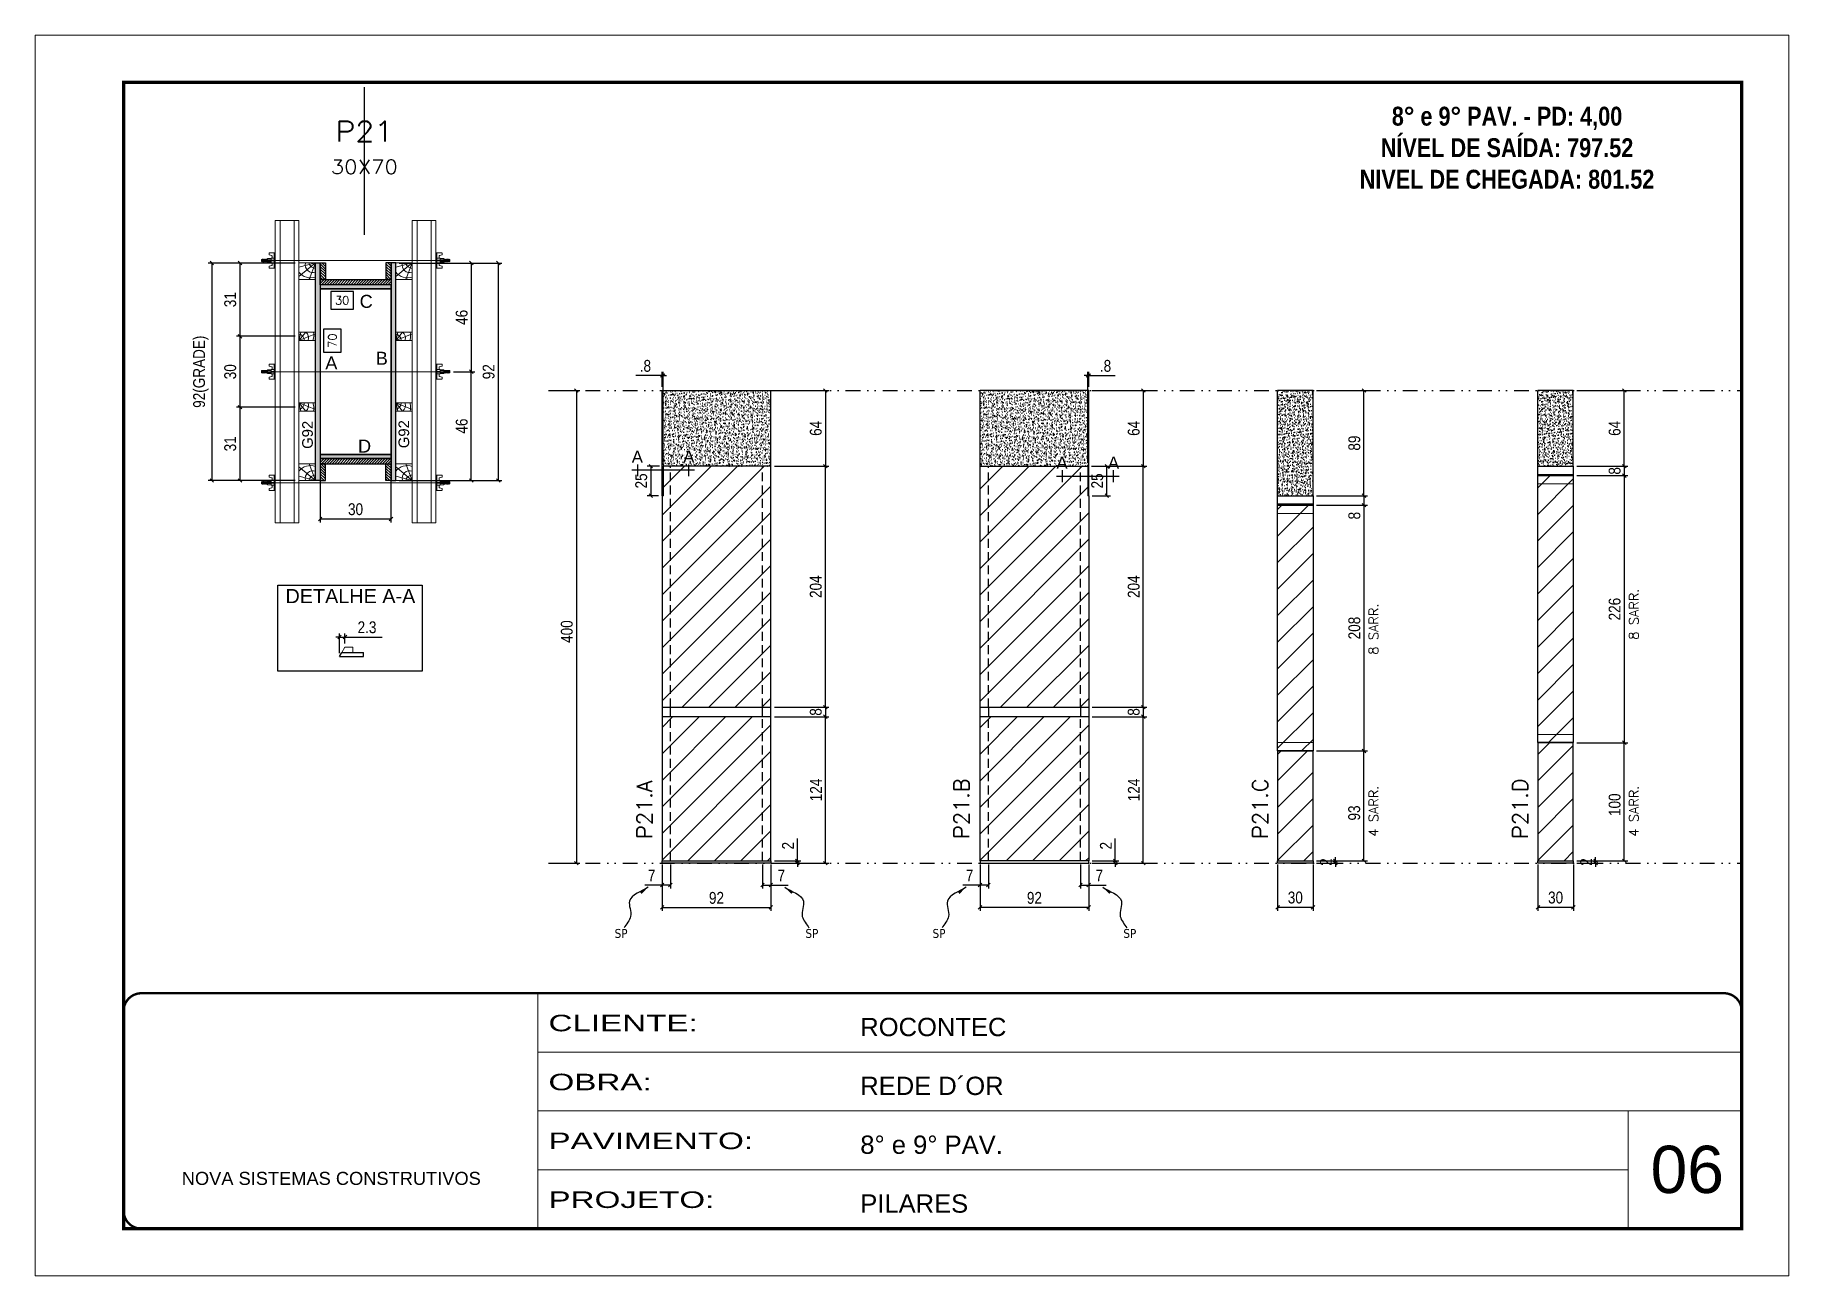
# Model space of a CAD drawing. Extents: x 28748 to 35002, y 14885 to 43501.
# Drawn here: x 30347 to 31832, y 41302 to 42352 of the extents above; entities that cross this region are included whole.
import ezdxf
from ezdxf.enums import TextEntityAlignment as Align

# ---------------------------------------------------------------- set-up
doc = ezdxf.new("R2010")
doc.units = 0
for name, pattern in [('CONTINUO', [0]), ('DASHED', [0.75, 0.5, -0.25]), ('DIVIDE2', [0.625, 0.25, -0.125, 0, -0.125, 0, -0.125]), ('HIDDEN', [0.375, 0.25, -0.125])]:
    doc.linetypes.add(name, pattern=pattern)
for name, color, linetype in [('5', 5, 'Continuous'), ('CHAPA', 1, 'Continuous'), ('COTA', 241, 'Continuous'), ('detalhes', 4, 'Continuous'), ('MEIO_PONT', 93, 'Continuous'), ('NOMENCLATURA', 7, 'Continuous'), ('Nível', 160, 'Continuous'), ('Painéis', 200, 'Continuous'), ('SARRAFO', 251, 'Continuous'), ('Sarrafo de Pressão', 42, 'HIDDEN'), ('texto', 7, 'Continuous'), ('Texto de Titulo', 7, 'Continuous'), ('Texto Qtd Sarr', 242, 'Continuous'), ('TEXTO_GERAL', 7, 'Continuous')]:
    doc.layers.add(name, color=color, linetype=linetype)
for name, color, linetype, lineweight in [('CARIMBO', 255, 'Continuous', 9), ('Folhas', 255, 'Continuous', 9), ('Hachura', 251, 'Continuous', 9), ('Madeira', 126, 'Continuous', 18), ('Perfil Metálico', 224, 'Continuous', 18), ('Sarr 2.2x7', 40, 'Continuous', 9), ('SARRAFO DE PRESSAO', 251, 'DASHED', 9), ('Texto Seção', 7, 'Continuous', 15)]:
    doc.layers.add(name, color=color, linetype=linetype, lineweight=lineweight)
doc.styles.add('ARIAL', font='arial.ttf')
doc.styles.add('COTA TECNICA', font='techl___.ttf', dxfattribs={"height": 10})
doc.styles.add('COTA TECNICA 2X', font='techl___.ttf', dxfattribs={"height": 10})
doc.styles.add('COTA TECNICA-50', font='techl___.ttf', dxfattribs={"height": 10})
doc.styles.add('REGUA-120', font='ROMANS.shx', dxfattribs={"height": 15})
doc.styles.add('ROMANC', font='techb___.ttf', dxfattribs={"height": 2.5})
doc.styles.add('ROMANS', font='romans.shx')
doc.styles.add('SANSSERIF', font='sas_____.pfb')
doc.styles.get("Standard").update_dxf_attribs({"font": 'arial.ttf'})
doc.styles.add('Tecnologia', font='')
doc.styles.get('Tecnologia').set_extended_font_data('Forgotten Futurist')
doc.dimstyles.new('COTA PAINEL-50', dxfattribs={"dimtxt": 10, "dimasz": 3, "dimexe": 3, "dimexo": 3, "dimgap": 3, "dimtad": 1, "dimdec": 1, "dimzin": 12, "dimdsep": 46, "dimtxsty": 'COTA TECNICA-50', "dimblk1": 'OBLIQUE', "dimblk2": 'OBLIQUE', "dimsah": 1, "dimcen": 0.9, "dimclrd": 4, "dimclre": 4, "dimclrt": 240, "dimadec": 1, "dimazin": 3, "dimtfac": 1, "dimtdec": 1, "dimtmove": 0, "dimatfit": 3, "dimfxl": 1, "dimtolj": 1, "dimtzin": 12, "dimarcsym": 0})
doc.dimstyles.new('PAINEL', dxfattribs={"dimtxt": 10, "dimasz": 3, "dimexe": 3, "dimexo": 3, "dimgap": 3, "dimtad": 1, "dimdec": 1, "dimzin": 12, "dimdsep": 46, "dimtxsty": 'COTA TECNICA', "dimblk1": 'OBLIQUE', "dimblk2": 'OBLIQUE', "dimsah": 1, "dimcen": 0.9, "dimclrd": 4, "dimclre": 4, "dimclrt": 240, "dimadec": 1, "dimazin": 3, "dimtfac": 1, "dimtdec": 1, "dimtmove": 0, "dimatfit": 3, "dimfxl": 1, "dimtolj": 1, "dimtzin": 12, "dimarcsym": 0})
doc.dimstyles.new('SECAO PILAR', dxfattribs={"dimtxt": 10, "dimasz": 3, "dimexe": 3, "dimexo": 3, "dimgap": 3, "dimtad": 1, "dimdec": 1, "dimlfac": 0.5, "dimzin": 12, "dimdsep": 46, "dimtxsty": 'COTA TECNICA 2X', "dimblk1": 'OBLIQUE', "dimblk2": 'OBLIQUE', "dimsah": 1, "dimcen": 0.9, "dimclrd": 256, "dimclre": 256, "dimclrt": 256, "dimadec": 1, "dimazin": 3, "dimtfac": 1, "dimtdec": 1, "dimtmove": 0, "dimatfit": 3, "dimfxl": 1, "dimtolj": 1, "dimtzin": 12, "dimarcsym": 0})
doc.dimstyles.new('SECÇÃO 2', dxfattribs={"dimtxt": 7, "dimasz": 6, "dimexe": 0.18, "dimexo": 2, "dimgap": -4, "dimtad": 3, "dimdec": 1, "dimlfac": 0.5, "dimzin": 12, "dimdsep": 46, "dimtxsty": 'ROMANS', "dimblk": 'ARCHTICK', "dimcen": 0.09, "dimse1": 1, "dimse2": 1, "dimsd1": 1, "dimsd2": 1, "dimclrd": 180, "dimclre": 5, "dimclrt": 1, "dimadec": 0, "dimazin": 3, "dimtfac": 1, "dimtdec": 1, "dimtofl": 0, "dimtmove": 0, "dimatfit": 3, "dimldrblk": 'ARCHTICK', "dimfxl": 1, "dimtolj": 1, "dimtzin": 0, "dimarcsym": 0})
doc.dimstyles.get("Standard").update_dxf_attribs({"dimtxt": 0.18, "dimasz": 0.18, "dimexe": 0.18, "dimexo": 0.0625, "dimgap": 0.09, "dimtad": 0, "dimtih": 1, "dimtoh": 1, "dimdec": 4, "dimzin": 0, "dimdsep": 46, "dimtxsty": 'Standard', "dimcen": 0.09, "dimadec": 0, "dimazin": 0, "dimtfac": 1, "dimtdec": 4, "dimtofl": 0, "dimtmove": 0, "dimatfit": 3, "dimfxl": 1, "dimtolj": 1, "dimtzin": 0, "dimarcsym": 0})
pattern_1 = [(50, (0, 234), (5.46554007, -0.47817257), [0.5715, -6.2865]), (355, (0, 234), (-1.05730264, 5.73170536), [0.4572, -5.0292175]), (100.451445, (0.4555, 233.96), (4.4082374, 5.25353256), [0.48570026, -5.34270734]), (46.1842, (0, 235.524), (8.1323712, -1.2612698), [0.85725, -9.42975]), (96.635558, (0.678, 235.419), (7.122124, 7.4227837), [0.7285507, -8.0140682]), (351.184151, (0, 235.524), (7.122124, 7.4227837), [0.685799, -7.543792]), (21, (0.762, 235.143), (4.54843174, -3.06795595), [0.5715, -6.2865]), (326, (0.762, 235.143), (1.85406085, 5.525639), [0.4572, -5.0292]), (71.451445, (1.141, 234.8873), (6.4024926, 2.45768307), [0.48570026, -5.3426981]), (37.5, (0, 234), (0.0926581, 2.536651166), [0, -4.96824, 0, -5.1054, 0, -5.04825]), (7.5, (0, 234), (2.00458988, 3.00541724), [0, -2.91084, 0, -4.85394, 0, -1.92405]), (327.5, (-1.6993, 234), (4.067717855, -0.17186232), [0, -1.905, 0, -5.9436, 0, -7.8867]), (317.5, (-2.4613, 234), (4.44387544, 0.76279473), [0, -2.4765, 0, -3.94716, 0, -5.6007])]

msp = doc.modelspace()

# ---------------------------------------------------------------- texts
at = {"layer": '5', "color": 7, "linetype": 'Continuous'}
msp.add_text('DETALHE A-A', height=12, rotation=359.99996, dxfattribs=at).set_placement((30558.88, 41871.47))
at = {"layer": 'CARIMBO', "style": 'ARIAL'}
msp.add_text('06', height=40, dxfattribs=at).set_placement((31714.7, 41372.31))
at = {"layer": 'detalhes', "color": 0, "linetype": 'Continuous', "style": 'ARIAL'}
for p in [(30856.8, 41995.33), (30900.39, 41995.33), (31216.4, 41990.3), (31259.99, 41990.3)]:
    msp.add_text('A', height=10.22, dxfattribs=at).set_placement(p, align=Align.MIDDLE_CENTER)
at = {"layer": 'NOMENCLATURA', "color": 2, "insert": (31593.17, 42318.23), "char_height": 16, "attachment_point": 2, "style": 'ROMANC'}
msp.add_mtext_dynamic_manual_height_columns('\\P8° e 9° PAV. - PD: 4,00\\PNÍVEL DE SAÍDA: 797.52\\PNIVEL DE CHEGADA: 801.52', width=300.2766, gutter_width=1, heights=[0], dxfattribs=at)
at = {"layer": 'texto', "color": 0, "char_height": 7.5, "attachment_point": 5}
for insert in [(30843.02, 41591.92), (31004.57, 41591.92), (31112.21, 41591.92), (31273.77, 41591.92)]:
    msp.add_mtext('{\\fTahoma|b0|i0|c0|p34;\\C4;SP}', dxfattribs=dict(at, insert=insert))
at = {"layer": 'Texto Seção', "linetype": 'Continuous', "style": 'ROMANS'}
for s, p in [('8 SARR.', (31704.56, 41840.51)), ('8 SARR.', (31484.19, 41827.91)), ('4 SARR.', (31484.19, 41673.81)), ('4 SARR.', (31704.56, 41673.81))]:
    msp.add_text(s, height=8, rotation=90, dxfattribs=at).set_placement(p)
at = {"layer": 'Texto Seção', "char_height": 13, "width": 285.3299, "attachment_point": 7, "rotation": 90, "style": 'REGUA-120'}
for s, insert in [('P21.A', (30869.25, 41671.88)), ('P21.B', (31137.69, 41671.88)), ('P21.C', (31390.59, 41671.88)), ('P21.D', (31610.66, 41671.88))]:
    msp.add_mtext(s, dxfattribs=dict(at, insert=insert))
at = {"layer": 'TEXTO_GERAL', "style": 'ARIAL'}
for s, p in [('C', (30627.22, 42126.85)), ('A', (30597.69, 42074.79)), ('B', (30640.41, 42078.71)), ('D', (30625.81, 42004.35))]:
    msp.add_text(s, height=11, dxfattribs=at).set_placement(p, align=Align.MIDDLE_CENTER)
at = {"layer": 'TEXTO_GERAL', "color": 0, "linetype": 'Continuous', "style": 'SANSSERIF'}
for p in [(30659.07, 42002.56), (30577.5, 42002.01)]:
    msp.add_text('G92', height=9, rotation=90, dxfattribs=at).set_placement(p, align=Align.MIDDLE_LEFT)

# ---------------------------------------------------------------- blocks, each defined once
blk = doc.blocks.new('9999999999')
at = {"color": 30, "linetype": 'CONTINUO'}
for p, q in [((98564.6, 34230.2), (98564.6, 34429.4)), ((98564.6, 34379.6), (99584, 34379.6)), ((98564.6, 34329.8), (99488, 34329.8)), ((99584, 34329.8), (99488, 34329.8)), ((99488, 34329.8), (99488, 34230.2)), ((98564.6, 34280), (99488, 34280))]:
    blk.add_line(p, q, dxfattribs=at)
at = {"color": 30, "linetype": 'CONTINUO', "const_width": 2}
blk.add_lwpolyline([(99584, 34230.2), (99584, 34414.4, 0.414214), (99569, 34429.4), (98229, 34429.4, 0.414214), (98214, 34414.4), (98214, 34245.2, 0.414214), (98229, 34230.2), (99584, 34230.2)], format="xyb", dxfattribs=at)
at = {"layer": 'Folhas'}
blk.add_lwpolyline([(98139, 34190.2), (99624, 34190.2), (99624, 35240.2), (98139, 35240.2)], close=True, dxfattribs=at)
at = {"layer": 'Folhas', "color": 30, "const_width": 3}
blk.add_lwpolyline([(98214, 34230.2), (99584, 34230.2), (99584, 35200.2), (98214, 35200.2)], close=True, dxfattribs=at)
at = {"color": 7, "linetype": 'Continuous', "ltscale": 5, "style": 'ARIAL'}
for s, height, p in [('ROCONTEC', 15.48, (98837.7, 34393.1)), ('REDE D´OR', 15.48, (98837.7, 34343.3)), ('8° e 9° PAV.', 15.483, (98837.7, 34293.5)), ('NOVA SISTEMAS CONSTRUTIVOS', 11.059, (98263.2, 34267.2)), ('PILARES', 15.48, (98837.7, 34243.7))]:
    blk.add_text(s, height=height, dxfattribs=at).set_placement(p)
at = {"layer": 'Folhas', "color": 7, "style": 'Tecnologia', "width": 1.5}
for s, p in [('CLIENTE:', (98573.7, 34397.2)), ('OBRA:', (98573.7, 34347.3)), ('PAVIMENTO:', (98573.7, 34297.5)), ('PROJETO:', (98573.7, 34247.7))]:
    blk.add_text(s, height=14, dxfattribs=at).set_placement(p)
blk = doc.blocks.new('*D199')
at = {"layer": 'COTA', "color": 180, "lineweight": -2, "transparency": 16777216}
for p, q in [((30606.1, 42103.2), (30591.1, 42103.2)), ((30591.1, 42103.2), (30591.1, 42083.9)), ((30606.1, 42083.9), (30606.1, 42103.2)), ((30591.1, 42083.9), (30606.1, 42083.9))]:
    blk.add_line(p, q, dxfattribs=at)
at = {"layer": 'Defpoints', "color": 0, "transparency": 16777216}
for p in [(30588.2, 42137.3), (30588.2, 41997.3), (30610.1, 41997.3)]:
    blk.add_point(p, dxfattribs=at)
at = {"layer": 'COTA', "color": 1, "transparency": 16777216, "insert": (30598.6, 42093.6), "char_height": 7, "attachment_point": 5, "rotation": 90, "style": 'ROMANS'}
blk.add_mtext('\\A1;70', dxfattribs=at)
blk = doc.blocks.new('_ArchTick')
at = {"color": 0, "linetype": 'ByBlock', "const_width": 0.15}
blk.add_lwpolyline([(-0.5, -0.5), (0.5, 0.5)], dxfattribs=at)
blk = doc.blocks.new('_Oblique')
at = {"color": 0, "linetype": 'ByBlock', "lineweight": -2}
blk.add_line((-0.5, -0.5), (0.5, 0.5), dxfattribs=at)
blk = doc.blocks.new('*D200')
at = {"layer": 'COTA', "lineweight": -2, "transparency": 16777216}
for p, q in [((30655.2, 42159.3), (30742, 42159.3)), ((30739, 42159.3), (30739, 41975.3)), ((30655.2, 41975.3), (30742, 41975.3))]:
    blk.add_line(p, q, dxfattribs=at)
at = {"layer": 'Defpoints', "color": 0, "transparency": 16777216}
for p in [(30652.2, 42159.3), (30652.2, 41975.3), (30739, 41975.3)]:
    blk.add_point(p, dxfattribs=at)
at = {"layer": 'COTA', "lineweight": -2, "transparency": 16777216, "xscale": 3, "yscale": 3, "zscale": 3}
for p, rotation in [((30739, 42159.3), 90), ((30739, 41975.3), 270)]:
    blk.add_blockref('_Oblique', p, dxfattribs=dict(at, rotation=rotation))
at = {"layer": 'COTA', "transparency": 16777216, "insert": (30730.9, 42067.3), "char_height": 10, "attachment_point": 5, "rotation": 90, "style": 'COTA TECNICA 2X'}
blk.add_mtext('\\A1;92', dxfattribs=at)
blk = doc.blocks.new('*D201')
at = {"layer": 'COTA', "lineweight": -2, "transparency": 16777216}
for p, q in [((30689.2, 42159.3), (30719.2, 42159.3)), ((30716.2, 42159.3), (30716.2, 42067.3)), ((30701, 42067.3), (30719.2, 42067.3))]:
    blk.add_line(p, q, dxfattribs=at)
at = {"layer": 'Defpoints', "color": 0, "transparency": 16777216}
for p in [(30686.2, 42159.3), (30698, 42067.3), (30716.2, 42067.3)]:
    blk.add_point(p, dxfattribs=at)
at = {"layer": 'COTA', "lineweight": -2, "transparency": 16777216, "xscale": 3, "yscale": 3, "zscale": 3}
for p, rotation in [((30716.2, 42159.3), 90), ((30716.2, 42067.3), 270)]:
    blk.add_blockref('_Oblique', p, dxfattribs=dict(at, rotation=rotation))
at = {"layer": 'COTA', "transparency": 16777216, "insert": (30708.1, 42113.3), "char_height": 10, "attachment_point": 5, "rotation": 90, "style": 'COTA TECNICA 2X'}
blk.add_mtext('\\A1;46', dxfattribs=at)
blk = doc.blocks.new('*D202')
at = {"layer": 'COTA', "lineweight": -2, "transparency": 16777216}
for p, q in [((30701, 42067.3), (30719.2, 42067.3)), ((30716.2, 41975.3), (30716.2, 42067.3)), ((30689.2, 41975.3), (30719.2, 41975.3))]:
    blk.add_line(p, q, dxfattribs=at)
at = {"layer": 'Defpoints', "color": 0, "transparency": 16777216}
for p in [(30698, 42067.3), (30716.2, 42067.3), (30686.2, 41975.3)]:
    blk.add_point(p, dxfattribs=at)
at = {"layer": 'COTA', "lineweight": -2, "transparency": 16777216, "xscale": 3, "yscale": 3, "zscale": 3}
for p, rotation in [((30716.2, 42067.3), 90), ((30716.2, 41975.3), 270)]:
    blk.add_blockref('_Oblique', p, dxfattribs=dict(at, rotation=rotation))
at = {"layer": 'COTA', "transparency": 16777216, "insert": (30708.1, 42021.3), "char_height": 10, "attachment_point": 5, "rotation": 90, "style": 'COTA TECNICA 2X'}
blk.add_mtext('\\A1;46', dxfattribs=at)
blk = doc.blocks.new('*D203')
at = {"layer": 'COTA', "color": 180, "lineweight": -2, "transparency": 16777216}
for p, q in [((30616.5, 42135.2), (30597.2, 42135.2)), ((30597.2, 42135.2), (30597.2, 42120.2)), ((30616.5, 42120.2), (30616.5, 42135.2)), ((30597.2, 42120.2), (30616.5, 42120.2))]:
    blk.add_line(p, q, dxfattribs=at)
at = {"layer": 'Defpoints', "color": 0, "transparency": 16777216}
for p in [(30588.2, 42137.3), (30648.2, 42137.3), (30648.2, 42116.2)]:
    blk.add_point(p, dxfattribs=at)
at = {"layer": 'COTA', "color": 1, "transparency": 16777216, "insert": (30606.9, 42127.7), "char_height": 7, "attachment_point": 5, "style": 'ROMANS'}
blk.add_mtext('\\A1;30', dxfattribs=at)
blk = doc.blocks.new('titulo1')
at = {"layer": 'Defpoints', "color": 252, "linetype": 'HIDDEN', "ltscale": 2}
blk.add_line((0, 0), (0, 125), dxfattribs=at)
at = {"layer": 'Defpoints', "style": 'ROMANS', "oblique": 15}
blk.add_attdef('FOLHA', text='', height=10, dxfattribs=at).set_placement((0, 15.6), align=Align.MIDDLE_CENTER)
at = {"layer": 'Texto Qtd Sarr', "color": 3, "style": 'ROMANS', "oblique": 15}
for tag, height, p in [('TITULO', 17, (0, 71.4)), ('SEÇÃO', 12, (0, 41.5))]:
    blk.add_attdef(tag, text='', height=height, dxfattribs=at).set_placement(p, align=Align.MIDDLE_CENTER)
blk = doc.blocks.new('PONTALETE')
at = {"layer": 'Madeira'}
for q in [(2.71, 7), (7, 5.76), (7, 1.74)]:
    blk.add_line((0, 0), q, dxfattribs=at)
blk.add_lwpolyline([(0, 0), (7, 0), (7, 7), (0, 7)], close=True, dxfattribs=at)
for centre, radius, start, end in [((2.04, 0.06), 6.23, 37.28179, 109.09128), ((1.09, 0.9), 3.19, 343.60304, 109.98471), ((-0.21, -0.78), 3.09, 14.63219, 86.0383)]:
    blk.add_arc(centre, radius, start, end, dxfattribs=at)
blk = doc.blocks.new('*D204')
at = {"layer": 'COTA', "lineweight": -2, "transparency": 16777216}
for p, q in [((30567.2, 42159.3), (30493.5, 42159.3)), ((30496.5, 42159.3), (30496.5, 41975.3)), ((30567.2, 41975.3), (30493.5, 41975.3))]:
    blk.add_line(p, q, dxfattribs=at)
at = {"layer": 'Defpoints', "color": 0, "transparency": 16777216}
for p in [(30570.2, 42159.3), (30496.5, 41975.3), (30570.2, 41975.3)]:
    blk.add_point(p, dxfattribs=at)
at = {"layer": 'COTA', "lineweight": -2, "transparency": 16777216, "xscale": 3, "yscale": 3, "zscale": 3}
for p, rotation in [((30496.5, 42159.3), 90), ((30496.5, 41975.3), 270)]:
    blk.add_blockref('_Oblique', p, dxfattribs=dict(at, rotation=rotation))
at = {"layer": 'COTA', "transparency": 16777216, "insert": (30487.2, 42067.3), "char_height": 10, "attachment_point": 5, "rotation": 90, "style": 'COTA TECNICA 2X'}
blk.add_mtext('\\A1;92(GRADE)', dxfattribs=at)
blk = doc.blocks.new('MEIO PONTALETE')
at = {"layer": 'Madeira'}
for q in [(2.71, 7), (3.5, 2.88), (3.5, 0.87)]:
    blk.add_line((0, 0), q, dxfattribs=at)
blk.add_lwpolyline([(0, 0), (3.5, 0), (3.5, 7), (0, 7)], close=True, dxfattribs=at)
for centre, radius, start, end in [((2.04, 0.06), 6.23, 76.44987, 109.09128), ((1.09, 0.9), 3.19, 40.90626, 109.98471), ((-0.21, -0.78), 3.09, 14.63219, 86.0383)]:
    blk.add_arc(centre, radius, start, end, dxfattribs=at)
blk = doc.blocks.new('*D205')
at = {"layer": 'COTA', "lineweight": -2, "transparency": 16777216}
for p, q in [((30567.2, 42037.3), (30517.3, 42037.3)), ((30520.3, 42037.3), (30520.3, 41975.3)), ((30567.2, 41975.3), (30517.3, 41975.3))]:
    blk.add_line(p, q, dxfattribs=at)
at = {"layer": 'Defpoints', "color": 0, "transparency": 16777216}
for p in [(30570.2, 42037.3), (30520.3, 41975.3), (30570.2, 41975.3)]:
    blk.add_point(p, dxfattribs=at)
at = {"layer": 'COTA', "lineweight": -2, "transparency": 16777216, "xscale": 3, "yscale": 3, "zscale": 3}
for p, rotation in [((30520.3, 42037.3), 90), ((30520.3, 41975.3), 270)]:
    blk.add_blockref('_Oblique', p, dxfattribs=dict(at, rotation=rotation))
at = {"layer": 'COTA', "transparency": 16777216, "insert": (30512.1, 42006.3), "char_height": 10, "attachment_point": 5, "rotation": 90, "style": 'COTA TECNICA 2X'}
blk.add_mtext('\\A1;31', dxfattribs=at)
blk = doc.blocks.new('C')
at = {"layer": 'Hachura', "color": 0}
for p, q in [((0, 3.22), (0, -3.22)), ((0.45, 3.22), (0, 3.22)), ((0.46, 3.16), (0, 3.16)), ((0.46, 3.05), (0, 3.05)), ((0.46, 2.88), (0, 2.88)), ((0, 2.75), (0, -1.16)), ((0.46, 2.65), (0, 2.65)), ((0.46, 2.23), (0, 2.23)), ((0.46, 1.51), (0, 1.51)), ((0.39, 0.49), (0.17, 0.49)), ((0.45, -3.23), (0.45, 3.22)), ((0.45, 3.22), (2.58, 3.22)), ((1.74, 0.97), (0.45, 0.97)), ((1.45, 0.1), (0.45, 0.1)), ((1.35, 1.94), (1.35, 0.96)), ((2.58, 2.39), (1.47, 2.09)), ((1.74, -0.97), (1.74, 0.97)), ((1.74, 0.97), (1.74, 0.84)), ((1.74, 0.97), (1.74, 0.84)), ((1.74, 0.84), (3.35, 0.84)), ((3.35, 0.45), (1.74, 0.45)), ((2.58, 3.22), (2.58, 2.39)), ((3.32, 0.84), (3.32, -0.84)), ((3.35, 0.84), (3.35, -0.84)), ((3.68, 0.45), (3.35, 0.45)), ((3.84, -0.52), (3.35, 0.45)), ((3.35, 0.06), (3.67, -0.57)), ((3.68, 0.45), (4.16, -0.52)), ((3.72, 0.5), (4.25, -0.57)), ((4.37, -0.55), (3.83, 0.53)), ((4.15, 0.45), (3.93, 0.45)), ((4.42, -0.52), (3.93, 0.45)), ((4.15, 0.45), (4.26, 0.45)), ((4.26, 0.45), (4.74, -0.52)), ((4.3, 0.5), (4.83, -0.57)), ((4.95, -0.55), (4.41, 0.53)), ((4.51, 0.45), (4.84, 0.45)), ((5, -0.52), (4.51, 0.45)), ((4.84, 0.45), (5.32, -0.52)), ((4.88, 0.5), (5.41, -0.57)), ((5.53, -0.55), (4.99, 0.53)), ((5.58, -0.52), (5.09, 0.45)), ((5.42, 0.45), (5.09, 0.45)), ((5.58, -0.52), (5.09, 0.45)), ((5.42, 0.45), (5.74, -0.19)), ((5.46, 0.5), (5.74, -0.07)), ((5.74, 0.19), (5.57, 0.53)), ((5.74, 0.32), (5.68, 0.45)), ((5.68, 0.45), (5.74, 0.45)), ((5.74, 0.45), (5.9, 0.29)), ((5.74, 0.45), (5.74, -0.52)), ((5.9, -0.36), (5.9, 0.29)), ((0.45, 0), (0, 0)), ((0.46, -1.52), (0, -1.52)), ((0.46, -2.23), (0, -2.23)), ((0.46, -2.65), (0, -2.65)), ((0.46, -2.88), (0, -2.88)), ((0.46, -3.05), (0, -3.05)), ((0.46, -3.16), (0, -3.16)), ((0, -3.22), (2.57, -3.22)), ((0.08, -0.48), (0.29, -0.48)), ((0.29, -0.48), (0.4, -0.48)), ((0.45, 0), (0.45, -0.97)), ((0.45, -0.16), (1.45, -0.16)), ((0.45, -0.65), (0.45, -0.32)), ((0.45, -3.23), (0.45, -0.65)), ((0.45, -0.97), (1.74, -0.97)), ((1.35, -1.94), (1.35, -0.97)), ((2.58, -2.39), (1.47, -2.1)), ((3.35, -0.32), (1.74, -0.32)), ((3.35, -0.84), (1.74, -0.84)), ((2.58, -3.23), (2.58, -2.39)), ((3.35, -0.07), (3.58, -0.52)), ((3.35, -0.52), (3.58, -0.52)), ((3.84, -0.52), (4.16, -0.52)), ((4.42, -0.52), (4.74, -0.52)), ((4.63, -0.52), (4.74, -0.52)), ((5, -0.52), (5.32, -0.52)), ((5.58, -0.52), (5.74, -0.52)), ((5.74, -0.52), (5.9, -0.36)), ((5.74, -0.52), (5.74, -0.52))]:
    blk.add_line(p, q, dxfattribs=at)
for centre, radius, start, end in [((1.52, 1.94), 0.161, 104.74356, 180), ((1.44, -0.03), 0.129, 272.69497, 87.30503), ((3.81, 0.39), 0.143, 25.56881, 154.43119), ((4.39, 0.39), 0.143, 25.56881, 154.43119), ((4.97, 0.39), 0.143, 25.56881, 154.43119), ((5.55, 0.39), 0.143, 25.56881, 154.43119), ((0.17, -0.37), 0.174, 221.74404, 317.85924), ((1.52, -1.94), 0.161, 180, 255.25644), ((3.71, -0.4), 0.174, 222.14076, 318.25596), ((4.29, -0.4), 0.174, 222.14076, 318.25596), ((4.87, -0.4), 0.174, 222.14076, 318.25596), ((5.45, -0.4), 0.174, 222.14076, 318.25596), ((5.61, -0.4), 0.174, 317.85924, 318.25596)]:
    blk.add_arc(centre, radius, start, end, dxfattribs=at)
blk = doc.blocks.new('*D206')
at = {"layer": 'COTA', "lineweight": -2, "transparency": 16777216}
for p, q in [((30567.2, 42159.3), (30517.3, 42159.3)), ((30520.3, 42159.3), (30520.3, 42097.3)), ((30567.2, 42097.3), (30517.3, 42097.3))]:
    blk.add_line(p, q, dxfattribs=at)
at = {"layer": 'Defpoints', "color": 0, "transparency": 16777216}
for p in [(30570.2, 42159.3), (30520.3, 42097.3), (30570.2, 42097.3)]:
    blk.add_point(p, dxfattribs=at)
at = {"layer": 'COTA', "lineweight": -2, "transparency": 16777216, "xscale": 3, "yscale": 3, "zscale": 3}
for p, rotation in [((30520.3, 42159.3), 90), ((30520.3, 42097.3), 270)]:
    blk.add_blockref('_Oblique', p, dxfattribs=dict(at, rotation=rotation))
at = {"layer": 'COTA', "transparency": 16777216, "insert": (30512.1, 42128.3), "char_height": 10, "attachment_point": 5, "rotation": 90, "style": 'COTA TECNICA 2X'}
blk.add_mtext('\\A1;31', dxfattribs=at)
blk = doc.blocks.new('*D207')
at = {"layer": 'COTA', "lineweight": -2, "transparency": 16777216}
for p, q in [((30567.2, 42097.3), (30517.3, 42097.3)), ((30520.3, 42097.3), (30520.3, 42037.3)), ((30567.2, 42037.3), (30517.3, 42037.3))]:
    blk.add_line(p, q, dxfattribs=at)
at = {"layer": 'Defpoints', "color": 0, "transparency": 16777216}
for p in [(30570.2, 42097.3), (30520.3, 42037.3), (30570.2, 42037.3)]:
    blk.add_point(p, dxfattribs=at)
at = {"layer": 'COTA', "lineweight": -2, "transparency": 16777216, "xscale": 3, "yscale": 3, "zscale": 3}
for p, rotation in [((30520.3, 42097.3), 90), ((30520.3, 42037.3), 270)]:
    blk.add_blockref('_Oblique', p, dxfattribs=dict(at, rotation=rotation))
at = {"layer": 'COTA', "transparency": 16777216, "insert": (30512.1, 42067.3), "char_height": 10, "attachment_point": 5, "rotation": 90, "style": 'COTA TECNICA 2X'}
blk.add_mtext('\\A1;30', dxfattribs=at)
blk = doc.blocks.new('*D1440')
at = {"layer": 'COTA', "lineweight": -2, "transparency": 16777216}
for p, q in [((30588.2, 41990.7), (30588.2, 41939.7)), ((30648.2, 41990.7), (30648.2, 41939.7)), ((30588.2, 41942.7), (30648.2, 41942.7))]:
    blk.add_line(p, q, dxfattribs=at)
at = {"layer": 'Defpoints', "color": 0, "transparency": 16777216}
for p in [(30588.2, 41993.7), (30648.2, 41993.7), (30648.2, 41942.7)]:
    blk.add_point(p, dxfattribs=at)
at = {"layer": 'COTA', "lineweight": -2, "transparency": 16777216, "xscale": 3, "yscale": 3, "zscale": 3, "rotation": 180}
blk.add_blockref('_Oblique', (30588.2, 41942.7), dxfattribs=at)
at = {"layer": 'COTA', "lineweight": -2, "transparency": 16777216, "xscale": 3, "yscale": 3, "zscale": 3}
blk.add_blockref('_Oblique', (30648.2, 41942.7), dxfattribs=at)
at = {"layer": 'COTA', "transparency": 16777216, "insert": (30618.2, 41950.9), "char_height": 10, "attachment_point": 5, "style": 'COTA TECNICA 2X'}
blk.add_mtext('\\A1;30', dxfattribs=at)
blk = doc.blocks.new('*D208')
at = {"layer": 'COTA', "color": 4, "lineweight": -2, "transparency": 16777216}
for p, q in [((31398.9, 41650.4), (31398.9, 41611.1)), ((31428.9, 41650.4), (31428.9, 41611.1)), ((31398.9, 41614.1), (31428.9, 41614.1))]:
    blk.add_line(p, q, dxfattribs=at)
at = {"layer": 'Defpoints', "color": 0, "transparency": 16777216}
for p in [(31398.9, 41653.4), (31428.9, 41653.4), (31428.9, 41614.1)]:
    blk.add_point(p, dxfattribs=at)
at = {"layer": 'COTA', "color": 4, "lineweight": -2, "transparency": 16777216, "xscale": 3, "yscale": 3, "zscale": 3, "rotation": 180}
blk.add_blockref('_Oblique', (31398.9, 41614.1), dxfattribs=at)
at = {"layer": 'COTA', "color": 4, "lineweight": -2, "transparency": 16777216, "xscale": 3, "yscale": 3, "zscale": 3}
blk.add_blockref('_Oblique', (31428.9, 41614.1), dxfattribs=at)
at = {"layer": 'COTA', "color": 240, "transparency": 16777216, "insert": (31413.9, 41622.3), "char_height": 10, "attachment_point": 5, "style": 'COTA TECNICA'}
blk.add_mtext('\\A1;30', dxfattribs=at)
blk = doc.blocks.new('*D209')
at = {"layer": 'COTA', "color": 4, "lineweight": -2, "transparency": 16777216}
for p, q in [((31447.8, 41653.4), (31447.8, 41656.4)), ((31431.9, 41653.4), (31450.8, 41653.4)), ((31431.9, 41651.4), (31450.8, 41651.4)), ((31447.8, 41651.4), (31447.8, 41653.4)), ((31447.8, 41651.4), (31447.8, 41648.4))]:
    blk.add_line(p, q, dxfattribs=at)
at = {"layer": 'Defpoints', "color": 0, "transparency": 16777216}
for p in [(31428.9, 41653.4), (31428.9, 41651.4), (31447.8, 41653.4)]:
    blk.add_point(p, dxfattribs=at)
at = {"layer": 'COTA', "color": 4, "lineweight": -2, "transparency": 16777216, "xscale": 3, "yscale": 3, "zscale": 3}
for p, rotation in [((31447.8, 41653.4), 270), ((31447.8, 41651.4), 90)]:
    blk.add_blockref('_Oblique', p, dxfattribs=dict(at, rotation=rotation))
at = {"layer": 'COTA', "color": 240, "transparency": 16777216, "insert": (31439.8, 41652.4), "char_height": 10, "attachment_point": 5, "rotation": 90, "style": 'COTA TECNICA-50'}
blk.add_mtext('\\A1;2', dxfattribs=at)
blk = doc.blocks.new('*D1441')
at = {"layer": 'COTA', "color": 4, "linetype": 'ByBlock', "lineweight": -2, "transparency": 16777216}
for p, q in [((31431.9, 41746.4), (31475, 41746.4)), ((31472, 41653.4), (31472, 41746.4)), ((31431.9, 41653.4), (31475, 41653.4))]:
    blk.add_line(p, q, dxfattribs=at)
at = {"layer": 'Defpoints', "color": 0, "linetype": 'ByBlock', "transparency": 16777216}
for p in [(31428.9, 41746.4), (31472, 41746.4), (31428.9, 41653.4)]:
    blk.add_point(p, dxfattribs=at)
at = {"layer": 'COTA', "color": 4, "linetype": 'ByBlock', "lineweight": -2, "transparency": 16777216, "xscale": 3, "yscale": 3, "zscale": 3}
for p, rotation in [((31472, 41746.4), 90), ((31472, 41653.4), 270)]:
    blk.add_blockref('_Oblique', p, dxfattribs=dict(at, rotation=rotation))
at = {"layer": 'COTA', "color": 240, "linetype": 'ByBlock', "transparency": 16777216, "insert": (31463.8, 41693.9), "char_height": 10, "attachment_point": 5, "rotation": 90, "style": 'COTA TECNICA'}
blk.add_mtext('\\A1;93', dxfattribs=at)
blk = doc.blocks.new('*D210')
at = {"layer": 'COTA', "color": 4, "linetype": 'ByBlock', "lineweight": -2, "transparency": 16777216}
for p, q in [((30784.5, 42051.4), (30808.2, 42051.4)), ((30805.2, 42051.4), (30805.2, 41651.4)), ((30784.5, 41651.4), (30808.2, 41651.4))]:
    blk.add_line(p, q, dxfattribs=at)
at = {"layer": 'Defpoints', "color": 0, "linetype": 'ByBlock', "transparency": 16777216}
for p in [(30781.5, 42051.4), (30781.5, 41651.4), (30805.2, 41651.4)]:
    blk.add_point(p, dxfattribs=at)
at = {"layer": 'COTA', "color": 4, "linetype": 'ByBlock', "lineweight": -2, "transparency": 16777216, "xscale": 3, "yscale": 3, "zscale": 3}
for p, rotation in [((30805.2, 42051.4), 90), ((30805.2, 41651.4), 270)]:
    blk.add_blockref('_Oblique', p, dxfattribs=dict(at, rotation=rotation))
at = {"layer": 'COTA', "color": 240, "linetype": 'ByBlock', "transparency": 16777216, "insert": (30797.1, 41847.4), "char_height": 10, "attachment_point": 5, "rotation": 90, "style": 'COTA TECNICA'}
blk.add_mtext('\\A1;400', dxfattribs=at)
blk = doc.blocks.new('*D211')
at = {"layer": 'COTA', "color": 4, "lineweight": -2, "transparency": 16777216}
for p, q in [((30877.8, 41650.4), (30877.8, 41611)), ((30969.8, 41650.4), (30969.8, 41611)), ((30877.8, 41614), (30969.8, 41614))]:
    blk.add_line(p, q, dxfattribs=at)
at = {"layer": 'Defpoints', "color": 0, "transparency": 16777216}
for p in [(30877.8, 41653.4), (30969.8, 41653.4), (30969.8, 41614)]:
    blk.add_point(p, dxfattribs=at)
at = {"layer": 'COTA', "color": 4, "lineweight": -2, "transparency": 16777216, "xscale": 3, "yscale": 3, "zscale": 3, "rotation": 180}
blk.add_blockref('_Oblique', (30877.8, 41614), dxfattribs=at)
at = {"layer": 'COTA', "color": 4, "lineweight": -2, "transparency": 16777216, "xscale": 3, "yscale": 3, "zscale": 3}
blk.add_blockref('_Oblique', (30969.8, 41614), dxfattribs=at)
at = {"layer": 'COTA', "color": 240, "transparency": 16777216, "insert": (30923.8, 41622), "char_height": 10, "attachment_point": 5, "style": 'COTA TECNICA'}
blk.add_mtext('\\A1;92', dxfattribs=at)
blk = doc.blocks.new('*D212')
at = {"layer": 'COTA', "color": 4, "lineweight": -2, "transparency": 16777216}
for p, q in [((30877.8, 41648.4), (30877.8, 41629.9)), ((30884.8, 41650.4), (30884.8, 41629.9)), ((30877.8, 41632.9), (30863.1, 41632.9)), ((30884.8, 41632.9), (30877.8, 41632.9))]:
    blk.add_line(p, q, dxfattribs=at)
at = {"layer": 'Defpoints', "color": 0, "transparency": 16777216}
for p in [(30877.8, 41651.4), (30884.8, 41653.4), (30877.8, 41632.9)]:
    blk.add_point(p, dxfattribs=at)
at = {"layer": 'COTA', "color": 4, "lineweight": -2, "transparency": 16777216, "xscale": 3, "yscale": 3, "zscale": 3, "rotation": 180}
blk.add_blockref('_Oblique', (30877.8, 41632.9), dxfattribs=at)
at = {"layer": 'COTA', "color": 4, "lineweight": -2, "transparency": 16777216, "xscale": 3, "yscale": 3, "zscale": 3}
blk.add_blockref('_Oblique', (30884.8, 41632.9), dxfattribs=at)
at = {"layer": 'COTA', "color": 240, "transparency": 16777216, "insert": (30868.9, 41641), "char_height": 10, "attachment_point": 5, "style": 'COTA TECNICA-50'}
blk.add_mtext('\\A1;7', dxfattribs=at)
blk = doc.blocks.new('*D213')
at = {"layer": 'COTA', "color": 4, "lineweight": -2, "transparency": 16777216}
for p, q in [((30962.8, 41650.4), (30962.8, 41629.9)), ((30969.8, 41648.4), (30969.8, 41629.9)), ((30962.8, 41632.9), (30969.8, 41632.9)), ((30969.8, 41632.9), (30984.5, 41632.9))]:
    blk.add_line(p, q, dxfattribs=at)
at = {"layer": 'Defpoints', "color": 0, "transparency": 16777216}
for p in [(30962.8, 41653.4), (30969.8, 41651.4), (30969.8, 41632.9)]:
    blk.add_point(p, dxfattribs=at)
at = {"layer": 'COTA', "color": 4, "lineweight": -2, "transparency": 16777216, "xscale": 3, "yscale": 3, "zscale": 3, "rotation": 180}
blk.add_blockref('_Oblique', (30962.8, 41632.9), dxfattribs=at)
at = {"layer": 'COTA', "color": 4, "lineweight": -2, "transparency": 16777216, "xscale": 3, "yscale": 3, "zscale": 3}
blk.add_blockref('_Oblique', (30969.8, 41632.9), dxfattribs=at)
at = {"layer": 'COTA', "color": 240, "transparency": 16777216, "insert": (30978.7, 41641), "char_height": 10, "attachment_point": 5, "style": 'COTA TECNICA-50'}
blk.add_mtext('\\A1;7', dxfattribs=at)
blk = doc.blocks.new('*D214')
at = {"layer": 'COTA', "color": 4, "lineweight": -2, "transparency": 16777216}
for p, q in [((30972.8, 41775.4), (31019, 41775.4)), ((31016, 41651.4), (31016, 41775.4)), ((30972.8, 41651.4), (31019, 41651.4))]:
    blk.add_line(p, q, dxfattribs=at)
at = {"layer": 'Defpoints', "color": 0, "transparency": 16777216}
for p in [(30969.8, 41775.4), (31016, 41775.4), (30969.8, 41651.4)]:
    blk.add_point(p, dxfattribs=at)
at = {"layer": 'COTA', "color": 4, "lineweight": -2, "transparency": 16777216, "xscale": 3, "yscale": 3, "zscale": 3}
for p, rotation in [((31016, 41775.4), 90), ((31016, 41651.4), 270)]:
    blk.add_blockref('_Oblique', p, dxfattribs=dict(at, rotation=rotation))
at = {"layer": 'COTA', "color": 240, "transparency": 16777216, "insert": (31008, 41713.4), "char_height": 10, "attachment_point": 5, "rotation": 90, "style": 'COTA TECNICA-50'}
blk.add_mtext('\\A1;124', dxfattribs=at)
blk = doc.blocks.new('*D215')
at = {"layer": 'COTA', "color": 4, "lineweight": -2, "transparency": 16777216}
for p, q in [((30992.3, 41653.4), (30992.3, 41672.2)), ((30972.8, 41653.4), (30995.3, 41653.4)), ((30972.8, 41651.4), (30995.3, 41651.4)), ((30992.3, 41651.4), (30992.3, 41653.4)), ((30992.3, 41651.4), (30992.3, 41648.4))]:
    blk.add_line(p, q, dxfattribs=at)
at = {"layer": 'Defpoints', "color": 0, "transparency": 16777216}
for p in [(30969.8, 41653.4), (30969.8, 41651.4), (30992.3, 41651.4)]:
    blk.add_point(p, dxfattribs=at)
at = {"layer": 'COTA', "color": 4, "lineweight": -2, "transparency": 16777216, "xscale": 3, "yscale": 3, "zscale": 3}
for p, rotation in [((30992.3, 41653.4), 270), ((30992.3, 41651.4), 90)]:
    blk.add_blockref('_Oblique', p, dxfattribs=dict(at, rotation=rotation))
at = {"layer": 'COTA', "color": 240, "transparency": 16777216, "insert": (30984.3, 41666.2), "char_height": 10, "attachment_point": 5, "rotation": 90, "style": 'COTA TECNICA-50'}
blk.add_mtext('\\A1;2', dxfattribs=at)
blk = doc.blocks.new('*D2169')
at = {"layer": 'COTA', "color": 4, "linetype": 'ByBlock', "lineweight": -2, "transparency": 16777216}
for p, q in [((30604.6, 41842.8), (30601.6, 41842.8)), ((30604.6, 41829.2), (30604.6, 41845.8)), ((30604.6, 41842.8), (30609.2, 41842.8)), ((30609.2, 41837.2), (30609.2, 41845.8)), ((30609.2, 41842.8), (30640.6, 41842.8))]:
    blk.add_line(p, q, dxfattribs=at)
at = {"layer": 'Defpoints', "color": 0, "linetype": 'ByBlock', "transparency": 16777216}
for p in [(30609.2, 41842.8), (30609.2, 41834.2), (30604.6, 41826.2)]:
    blk.add_point(p, dxfattribs=at)
at = {"layer": 'COTA', "color": 4, "linetype": 'ByBlock', "lineweight": -2, "transparency": 16777216, "xscale": 3, "yscale": 3, "zscale": 3}
blk.add_blockref('_Oblique', (30604.6, 41842.8), dxfattribs=at)
at = {"layer": 'COTA', "color": 4, "linetype": 'ByBlock', "lineweight": -2, "transparency": 16777216, "xscale": 3, "yscale": 3, "zscale": 3, "rotation": 180}
blk.add_blockref('_Oblique', (30609.2, 41842.8), dxfattribs=at)
at = {"layer": 'COTA', "color": 240, "linetype": 'ByBlock', "transparency": 16777216, "insert": (30627.9, 41851), "char_height": 10, "attachment_point": 5, "style": 'COTA TECNICA'}
blk.add_mtext('\\A1;2.3', dxfattribs=at)
blk = doc.blocks.new('*D2171')
at = {"layer": 'COTA', "color": 4, "lineweight": -2, "transparency": 16777216}
for p, q in [((31431.9, 42051.4), (31475, 42051.4)), ((31472, 41962.4), (31472, 42051.4)), ((31431.9, 41962.4), (31475, 41962.4))]:
    blk.add_line(p, q, dxfattribs=at)
at = {"layer": 'Defpoints', "color": 0, "transparency": 16777216}
for p in [(31428.9, 42051.4), (31472, 42051.4), (31428.9, 41962.4)]:
    blk.add_point(p, dxfattribs=at)
at = {"layer": 'COTA', "color": 4, "lineweight": -2, "transparency": 16777216, "xscale": 3, "yscale": 3, "zscale": 3}
for p, rotation in [((31472, 42051.4), 90), ((31472, 41962.4), 270)]:
    blk.add_blockref('_Oblique', p, dxfattribs=dict(at, rotation=rotation))
at = {"layer": 'COTA', "color": 240, "transparency": 16777216, "insert": (31463.9, 42006.9), "char_height": 10, "attachment_point": 5, "rotation": 90, "style": 'COTA TECNICA'}
blk.add_mtext('\\A1;89', dxfattribs=at)
blk = doc.blocks.new('*D2172')
at = {"layer": 'COTA', "color": 4, "lineweight": -2, "transparency": 16777216}
for p, q in [((31619.3, 41650.4), (31619.3, 41611.1)), ((31649.3, 41650.4), (31649.3, 41611.1)), ((31619.3, 41614.1), (31649.3, 41614.1))]:
    blk.add_line(p, q, dxfattribs=at)
at = {"layer": 'Defpoints', "color": 0, "transparency": 16777216}
for p in [(31619.3, 41653.4), (31649.3, 41653.4), (31649.3, 41614.1)]:
    blk.add_point(p, dxfattribs=at)
at = {"layer": 'COTA', "color": 4, "lineweight": -2, "transparency": 16777216, "xscale": 3, "yscale": 3, "zscale": 3, "rotation": 180}
blk.add_blockref('_Oblique', (31619.3, 41614.1), dxfattribs=at)
at = {"layer": 'COTA', "color": 4, "lineweight": -2, "transparency": 16777216, "xscale": 3, "yscale": 3, "zscale": 3}
blk.add_blockref('_Oblique', (31649.3, 41614.1), dxfattribs=at)
at = {"layer": 'COTA', "color": 240, "transparency": 16777216, "insert": (31634.3, 41622.3), "char_height": 10, "attachment_point": 5, "style": 'COTA TECNICA'}
blk.add_mtext('\\A1;30', dxfattribs=at)
blk = doc.blocks.new('*D2173')
at = {"layer": 'COTA', "color": 4, "lineweight": -2, "transparency": 16777216}
for p, q in [((31668.2, 41653.4), (31668.2, 41656.4)), ((31652.3, 41653.4), (31671.2, 41653.4)), ((31652.3, 41651.4), (31671.2, 41651.4)), ((31668.2, 41651.4), (31668.2, 41653.4)), ((31668.2, 41651.4), (31668.2, 41648.4))]:
    blk.add_line(p, q, dxfattribs=at)
at = {"layer": 'Defpoints', "color": 0, "transparency": 16777216}
for p in [(31649.3, 41653.4), (31649.3, 41651.4), (31668.2, 41653.4)]:
    blk.add_point(p, dxfattribs=at)
at = {"layer": 'COTA', "color": 4, "lineweight": -2, "transparency": 16777216, "xscale": 3, "yscale": 3, "zscale": 3}
for p, rotation in [((31668.2, 41653.4), 270), ((31668.2, 41651.4), 90)]:
    blk.add_blockref('_Oblique', p, dxfattribs=dict(at, rotation=rotation))
at = {"layer": 'COTA', "color": 240, "transparency": 16777216, "insert": (31660.2, 41652.4), "char_height": 10, "attachment_point": 5, "rotation": 90, "style": 'COTA TECNICA-50'}
blk.add_mtext('\\A1;2', dxfattribs=at)
blk = doc.blocks.new('*D2174')
at = {"layer": 'COTA', "color": 4, "linetype": 'ByBlock', "lineweight": -2, "transparency": 16777216}
for p, q in [((31652.3, 41753.4), (31695.4, 41753.4)), ((31692.4, 41653.4), (31692.4, 41753.4)), ((31652.3, 41653.4), (31695.4, 41653.4))]:
    blk.add_line(p, q, dxfattribs=at)
at = {"layer": 'Defpoints', "color": 0, "linetype": 'ByBlock', "transparency": 16777216}
for p in [(31649.3, 41753.4), (31692.4, 41753.4), (31649.3, 41653.4)]:
    blk.add_point(p, dxfattribs=at)
at = {"layer": 'COTA', "color": 4, "linetype": 'ByBlock', "lineweight": -2, "transparency": 16777216, "xscale": 3, "yscale": 3, "zscale": 3}
for p, rotation in [((31692.4, 41753.4), 90), ((31692.4, 41653.4), 270)]:
    blk.add_blockref('_Oblique', p, dxfattribs=dict(at, rotation=rotation))
at = {"layer": 'COTA', "color": 240, "linetype": 'ByBlock', "transparency": 16777216, "insert": (31684.3, 41700.9), "char_height": 10, "attachment_point": 5, "rotation": 90, "style": 'COTA TECNICA'}
blk.add_mtext('\\A1;100', dxfattribs=at)
blk = doc.blocks.new('*D2175')
at = {"layer": 'COTA', "color": 4, "lineweight": -2, "transparency": 16777216}
for p, q in [((31652.3, 42051.4), (31695.4, 42051.4)), ((31692.4, 41987.4), (31692.4, 42051.4)), ((31652.3, 41987.4), (31695.4, 41987.4))]:
    blk.add_line(p, q, dxfattribs=at)
at = {"layer": 'Defpoints', "color": 0, "transparency": 16777216}
for p in [(31649.3, 42051.4), (31692.4, 42051.4), (31649.3, 41987.4)]:
    blk.add_point(p, dxfattribs=at)
at = {"layer": 'COTA', "color": 4, "lineweight": -2, "transparency": 16777216, "xscale": 3, "yscale": 3, "zscale": 3}
for p, rotation in [((31692.4, 42051.4), 90), ((31692.4, 41987.4), 270)]:
    blk.add_blockref('_Oblique', p, dxfattribs=dict(at, rotation=rotation))
at = {"layer": 'COTA', "color": 240, "transparency": 16777216, "insert": (31684.3, 42019.4), "char_height": 10, "attachment_point": 5, "rotation": 90, "style": 'COTA TECNICA'}
blk.add_mtext('\\A1;64', dxfattribs=at)
blk = doc.blocks.new('*D2176')
at = {"layer": 'COTA', "color": 4, "lineweight": -2, "transparency": 16777216}
for p, q in [((30875.6, 41987.4), (30865.2, 41987.4)), ((30868.2, 41987.4), (30868.2, 41962.4)), ((30874.8, 41962.4), (30865.2, 41962.4))]:
    blk.add_line(p, q, dxfattribs=at)
at = {"layer": 'Defpoints', "color": 0, "transparency": 16777216}
for p in [(30878.6, 41987.4), (30868.2, 41962.4), (30877.8, 41962.4)]:
    blk.add_point(p, dxfattribs=at)
at = {"layer": 'COTA', "color": 4, "lineweight": -2, "transparency": 16777216, "xscale": 3, "yscale": 3, "zscale": 3}
for p, rotation in [((30868.2, 41987.4), 90), ((30868.2, 41962.4), 270)]:
    blk.add_blockref('_Oblique', p, dxfattribs=dict(at, rotation=rotation))
at = {"layer": 'COTA', "color": 240, "transparency": 16777216, "insert": (30860.1, 41974.9), "char_height": 10, "attachment_point": 5, "rotation": 90, "style": 'COTA TECNICA'}
blk.add_mtext('\\A1;25', dxfattribs=at)
blk = doc.blocks.new('*D2177')
at = {"layer": 'COTA', "color": 4, "lineweight": -2, "transparency": 16777216}
for p, q in [((30877.8, 42064.1), (30855.4, 42064.1)), ((30877.8, 42054.4), (30877.8, 42067.1)), ((30878.6, 42064.1), (30877.8, 42064.1)), ((30878.6, 41990.4), (30878.6, 42067.1)), ((30878.6, 42064.1), (30881.6, 42064.1))]:
    blk.add_line(p, q, dxfattribs=at)
at = {"layer": 'Defpoints', "color": 0, "transparency": 16777216}
for p in [(30877.8, 42064.1), (30877.8, 42051.4), (30878.6, 41987.4)]:
    blk.add_point(p, dxfattribs=at)
at = {"layer": 'COTA', "color": 4, "lineweight": -2, "transparency": 16777216, "xscale": 3, "yscale": 3, "zscale": 3}
blk.add_blockref('_Oblique', (30877.8, 42064.1), dxfattribs=at)
at = {"layer": 'COTA', "color": 4, "lineweight": -2, "transparency": 16777216, "xscale": 3, "yscale": 3, "zscale": 3, "rotation": 180}
blk.add_blockref('_Oblique', (30878.6, 42064.1), dxfattribs=at)
at = {"layer": 'COTA', "color": 240, "transparency": 16777216, "insert": (30863.6, 42072.2), "char_height": 10, "attachment_point": 5, "style": 'COTA TECNICA'}
blk.add_mtext('\\A1;.8', dxfattribs=at)
blk = doc.blocks.new('*D2178')
at = {"layer": 'COTA', "color": 4, "lineweight": -2, "transparency": 16777216}
for p, q in [((30972.8, 42051.4), (31019, 42051.4)), ((31016, 42051.4), (31016, 41987.4)), ((30972.8, 41987.4), (31019, 41987.4))]:
    blk.add_line(p, q, dxfattribs=at)
at = {"layer": 'Defpoints', "color": 0, "transparency": 16777216}
for p in [(30969.8, 42051.4), (30969.8, 41987.4), (31016, 41987.4)]:
    blk.add_point(p, dxfattribs=at)
at = {"layer": 'COTA', "color": 4, "lineweight": -2, "transparency": 16777216, "xscale": 3, "yscale": 3, "zscale": 3}
for p, rotation in [((31016, 42051.4), 90), ((31016, 41987.4), 270)]:
    blk.add_blockref('_Oblique', p, dxfattribs=dict(at, rotation=rotation))
at = {"layer": 'COTA', "color": 240, "transparency": 16777216, "insert": (31007.9, 42019.4), "char_height": 10, "attachment_point": 5, "rotation": 90, "style": 'COTA TECNICA'}
blk.add_mtext('\\A1;64', dxfattribs=at)
blk = doc.blocks.new('*D2179')
at = {"layer": 'COTA', "color": 4, "lineweight": -2, "transparency": 16777216}
for p, q in [((31147, 41650.4), (31147, 41611)), ((31239, 41650.4), (31239, 41611)), ((31239, 41614), (31147, 41614))]:
    blk.add_line(p, q, dxfattribs=at)
at = {"layer": 'Defpoints', "color": 0, "transparency": 16777216}
for p in [(31147, 41653.4), (31239, 41653.4), (31147, 41614)]:
    blk.add_point(p, dxfattribs=at)
at = {"layer": 'COTA', "color": 4, "lineweight": -2, "transparency": 16777216, "xscale": 3, "yscale": 3, "zscale": 3, "rotation": 180}
blk.add_blockref('_Oblique', (31147, 41614), dxfattribs=at)
at = {"layer": 'COTA', "color": 4, "lineweight": -2, "transparency": 16777216, "xscale": 3, "yscale": 3, "zscale": 3}
blk.add_blockref('_Oblique', (31239, 41614), dxfattribs=at)
at = {"layer": 'COTA', "color": 240, "transparency": 16777216, "insert": (31193, 41622), "char_height": 10, "attachment_point": 5, "style": 'COTA TECNICA'}
blk.add_mtext('\\A1;92', dxfattribs=at)
blk = doc.blocks.new('*D2180')
at = {"layer": 'COTA', "color": 4, "lineweight": -2, "transparency": 16777216}
for p, q in [((31232, 41650.4), (31232, 41629.9)), ((31239, 41648.4), (31239, 41629.9)), ((31232, 41632.9), (31239, 41632.9)), ((31239, 41632.9), (31253.7, 41632.9))]:
    blk.add_line(p, q, dxfattribs=at)
at = {"layer": 'Defpoints', "color": 0, "transparency": 16777216}
for p in [(31232, 41653.4), (31239, 41651.4), (31239, 41632.9)]:
    blk.add_point(p, dxfattribs=at)
at = {"layer": 'COTA', "color": 4, "lineweight": -2, "transparency": 16777216, "xscale": 3, "yscale": 3, "zscale": 3, "rotation": 180}
blk.add_blockref('_Oblique', (31232, 41632.9), dxfattribs=at)
at = {"layer": 'COTA', "color": 4, "lineweight": -2, "transparency": 16777216, "xscale": 3, "yscale": 3, "zscale": 3}
blk.add_blockref('_Oblique', (31239, 41632.9), dxfattribs=at)
at = {"layer": 'COTA', "color": 240, "transparency": 16777216, "insert": (31247.9, 41641), "char_height": 10, "attachment_point": 5, "style": 'COTA TECNICA-50'}
blk.add_mtext('\\A1;7', dxfattribs=at)
blk = doc.blocks.new('*D2181')
at = {"layer": 'COTA', "color": 4, "lineweight": -2, "transparency": 16777216}
for p, q in [((31147, 41648.4), (31147, 41629.9)), ((31154, 41650.4), (31154, 41629.9)), ((31147, 41632.9), (31132.3, 41632.9)), ((31154, 41632.9), (31147, 41632.9))]:
    blk.add_line(p, q, dxfattribs=at)
at = {"layer": 'Defpoints', "color": 0, "transparency": 16777216}
for p in [(31147, 41651.4), (31154, 41653.4), (31147, 41632.9)]:
    blk.add_point(p, dxfattribs=at)
at = {"layer": 'COTA', "color": 4, "lineweight": -2, "transparency": 16777216, "xscale": 3, "yscale": 3, "zscale": 3, "rotation": 180}
blk.add_blockref('_Oblique', (31147, 41632.9), dxfattribs=at)
at = {"layer": 'COTA', "color": 4, "lineweight": -2, "transparency": 16777216, "xscale": 3, "yscale": 3, "zscale": 3}
blk.add_blockref('_Oblique', (31154, 41632.9), dxfattribs=at)
at = {"layer": 'COTA', "color": 240, "transparency": 16777216, "insert": (31138.1, 41641), "char_height": 10, "attachment_point": 5, "style": 'COTA TECNICA-50'}
blk.add_mtext('\\A1;7', dxfattribs=at)
blk = doc.blocks.new('*D2182')
at = {"layer": 'COTA', "color": 4, "lineweight": -2, "transparency": 16777216}
for p, q in [((31242, 41775.4), (31288.2, 41775.4)), ((31285.2, 41651.4), (31285.2, 41775.4)), ((31242, 41651.4), (31288.2, 41651.4))]:
    blk.add_line(p, q, dxfattribs=at)
at = {"layer": 'Defpoints', "color": 0, "transparency": 16777216}
for p in [(31239, 41775.4), (31285.2, 41775.4), (31239, 41651.4)]:
    blk.add_point(p, dxfattribs=at)
at = {"layer": 'COTA', "color": 4, "lineweight": -2, "transparency": 16777216, "xscale": 3, "yscale": 3, "zscale": 3}
for p, rotation in [((31285.2, 41775.4), 90), ((31285.2, 41651.4), 270)]:
    blk.add_blockref('_Oblique', p, dxfattribs=dict(at, rotation=rotation))
at = {"layer": 'COTA', "color": 240, "transparency": 16777216, "insert": (31277.2, 41713.4), "char_height": 10, "attachment_point": 5, "rotation": 90, "style": 'COTA TECNICA-50'}
blk.add_mtext('\\A1;124', dxfattribs=at)
blk = doc.blocks.new('*D2183')
at = {"layer": 'COTA', "color": 4, "lineweight": -2, "transparency": 16777216}
for p, q in [((31261.5, 41653.4), (31261.5, 41672.2)), ((31242, 41653.4), (31264.5, 41653.4)), ((31242, 41651.4), (31264.5, 41651.4)), ((31261.5, 41651.4), (31261.5, 41653.4)), ((31261.5, 41651.4), (31261.5, 41648.4))]:
    blk.add_line(p, q, dxfattribs=at)
at = {"layer": 'Defpoints', "color": 0, "transparency": 16777216}
for p in [(31239, 41653.4), (31239, 41651.4), (31261.5, 41651.4)]:
    blk.add_point(p, dxfattribs=at)
at = {"layer": 'COTA', "color": 4, "lineweight": -2, "transparency": 16777216, "xscale": 3, "yscale": 3, "zscale": 3}
for p, rotation in [((31261.5, 41653.4), 270), ((31261.5, 41651.4), 90)]:
    blk.add_blockref('_Oblique', p, dxfattribs=dict(at, rotation=rotation))
at = {"layer": 'COTA', "color": 240, "transparency": 16777216, "insert": (31253.5, 41666.2), "char_height": 10, "attachment_point": 5, "rotation": 90, "style": 'COTA TECNICA-50'}
blk.add_mtext('\\A1;2', dxfattribs=at)
blk = doc.blocks.new('*D2184')
at = {"layer": 'COTA', "color": 4, "lineweight": -2, "transparency": 16777216}
for p, q in [((31238.2, 42064.1), (31235.2, 42064.1)), ((31238.2, 41990.4), (31238.2, 42067.1)), ((31238.2, 42064.1), (31239, 42064.1)), ((31239, 42054.4), (31239, 42067.1)), ((31239, 42064.1), (31261.4, 42064.1))]:
    blk.add_line(p, q, dxfattribs=at)
at = {"layer": 'Defpoints', "color": 0, "transparency": 16777216}
for p in [(31239, 42064.1), (31239, 42051.4), (31238.2, 41987.4)]:
    blk.add_point(p, dxfattribs=at)
at = {"layer": 'COTA', "color": 4, "lineweight": -2, "transparency": 16777216, "xscale": 3, "yscale": 3, "zscale": 3}
blk.add_blockref('_Oblique', (31238.2, 42064.1), dxfattribs=at)
at = {"layer": 'COTA', "color": 4, "lineweight": -2, "transparency": 16777216, "xscale": 3, "yscale": 3, "zscale": 3, "rotation": 180}
blk.add_blockref('_Oblique', (31239, 42064.1), dxfattribs=at)
at = {"layer": 'COTA', "color": 240, "transparency": 16777216, "insert": (31253.2, 42072.2), "char_height": 10, "attachment_point": 5, "style": 'COTA TECNICA'}
blk.add_mtext('\\A1;.8', dxfattribs=at)
blk = doc.blocks.new('*D2185')
at = {"layer": 'COTA', "color": 4, "lineweight": -2, "transparency": 16777216}
for p, q in [((31242, 42051.4), (31288.2, 42051.4)), ((31285.2, 42051.4), (31285.2, 41987.4)), ((31241.2, 41987.4), (31288.2, 41987.4))]:
    blk.add_line(p, q, dxfattribs=at)
at = {"layer": 'Defpoints', "color": 0, "transparency": 16777216}
for p in [(31239, 42051.4), (31238.2, 41987.4), (31285.2, 41987.4)]:
    blk.add_point(p, dxfattribs=at)
at = {"layer": 'COTA', "color": 4, "lineweight": -2, "transparency": 16777216, "xscale": 3, "yscale": 3, "zscale": 3}
for p, rotation in [((31285.2, 42051.4), 90), ((31285.2, 41987.4), 270)]:
    blk.add_blockref('_Oblique', p, dxfattribs=dict(at, rotation=rotation))
at = {"layer": 'COTA', "color": 240, "transparency": 16777216, "insert": (31277.1, 42019.4), "char_height": 10, "attachment_point": 5, "rotation": 90, "style": 'COTA TECNICA'}
blk.add_mtext('\\A1;64', dxfattribs=at)
blk = doc.blocks.new('*D2186')
at = {"layer": 'COTA', "color": 4, "lineweight": -2, "transparency": 16777216}
for p, q in [((31241.2, 41987.4), (31257.3, 41987.4)), ((31254.3, 41962.4), (31254.3, 41987.4)), ((31242, 41962.4), (31257.3, 41962.4))]:
    blk.add_line(p, q, dxfattribs=at)
at = {"layer": 'Defpoints', "color": 0, "transparency": 16777216}
for p in [(31238.2, 41987.4), (31254.3, 41987.4), (31239, 41962.4)]:
    blk.add_point(p, dxfattribs=at)
at = {"layer": 'COTA', "color": 4, "lineweight": -2, "transparency": 16777216, "xscale": 3, "yscale": 3, "zscale": 3}
for p, rotation in [((31254.3, 41987.4), 90), ((31254.3, 41962.4), 270)]:
    blk.add_blockref('_Oblique', p, dxfattribs=dict(at, rotation=rotation))
at = {"layer": 'COTA', "color": 240, "transparency": 16777216, "insert": (31246.2, 41974.9), "char_height": 10, "attachment_point": 5, "rotation": 90, "style": 'COTA TECNICA'}
blk.add_mtext('\\A1;25', dxfattribs=at)
blk = doc.blocks.new('*D2349')
at = {"layer": 'Defpoints', "color": 0, "transparency": 16777216}
for p in [(31428.9, 41954.4), (31428.9, 41746.4), (31472, 41746.4)]:
    blk.add_point(p, dxfattribs=at)
at = {"layer": 'Sarr 2.2x7', "color": 4, "lineweight": -2, "transparency": 16777216}
for p, q in [((31431.9, 41954.4), (31475, 41954.4)), ((31472, 41954.4), (31472, 41746.4)), ((31431.9, 41746.4), (31475, 41746.4))]:
    blk.add_line(p, q, dxfattribs=at)
at = {"layer": 'Sarr 2.2x7', "color": 4, "lineweight": -2, "transparency": 16777216, "xscale": 3, "yscale": 3, "zscale": 3}
for p, rotation in [((31472, 41954.4), 90), ((31472, 41746.4), 270)]:
    blk.add_blockref('_Oblique', p, dxfattribs=dict(at, rotation=rotation))
at = {"layer": 'Sarr 2.2x7', "color": 240, "transparency": 16777216, "insert": (31463.9, 41850.4), "char_height": 10, "attachment_point": 5, "rotation": 90, "style": 'COTA TECNICA'}
blk.add_mtext('\\A1;208', dxfattribs=at)
blk = doc.blocks.new('*D2350')
at = {"layer": 'COTA', "color": 4, "lineweight": -2, "transparency": 16777216}
for p, q in [((31652.3, 41979.4), (31695.4, 41979.4)), ((31692.4, 41979.4), (31692.4, 41753.4)), ((31652.3, 41753.4), (31695.4, 41753.4))]:
    blk.add_line(p, q, dxfattribs=at)
at = {"layer": 'Defpoints', "color": 0, "transparency": 16777216}
for p in [(31649.3, 41979.4), (31649.3, 41753.4), (31692.4, 41753.4)]:
    blk.add_point(p, dxfattribs=at)
at = {"layer": 'COTA', "color": 4, "lineweight": -2, "transparency": 16777216, "xscale": 3, "yscale": 3, "zscale": 3}
for p, rotation in [((31692.4, 41979.4), 90), ((31692.4, 41753.4), 270)]:
    blk.add_blockref('_Oblique', p, dxfattribs=dict(at, rotation=rotation))
at = {"layer": 'COTA', "color": 240, "transparency": 16777216, "insert": (31684.3, 41866.4), "char_height": 10, "attachment_point": 5, "rotation": 90, "style": 'COTA TECNICA'}
blk.add_mtext('\\A1;226', dxfattribs=at)
blk = doc.blocks.new('*D2351')
at = {"layer": 'COTA', "color": 4, "lineweight": -2, "transparency": 16777216}
for p, q in [((31241.2, 41987.4), (31288.2, 41987.4)), ((31285.2, 41783.4), (31285.2, 41987.4)), ((31242, 41783.4), (31288.2, 41783.4))]:
    blk.add_line(p, q, dxfattribs=at)
at = {"layer": 'Defpoints', "color": 0, "transparency": 16777216}
for p in [(31238.2, 41987.4), (31285.2, 41987.4), (31239, 41783.4)]:
    blk.add_point(p, dxfattribs=at)
at = {"layer": 'COTA', "color": 4, "lineweight": -2, "transparency": 16777216, "xscale": 3, "yscale": 3, "zscale": 3}
for p, rotation in [((31285.2, 41987.4), 90), ((31285.2, 41783.4), 270)]:
    blk.add_blockref('_Oblique', p, dxfattribs=dict(at, rotation=rotation))
at = {"layer": 'COTA', "color": 240, "transparency": 16777216, "insert": (31277.1, 41885.4), "char_height": 10, "attachment_point": 5, "rotation": 90, "style": 'COTA TECNICA'}
blk.add_mtext('\\A1;204', dxfattribs=at)
blk = doc.blocks.new('*D2352')
at = {"layer": 'COTA', "color": 4, "lineweight": -2, "transparency": 16777216}
for p, q in [((30972.8, 41987.4), (31019, 41987.4)), ((31016, 41783.4), (31016, 41987.4)), ((30972.8, 41783.4), (31019, 41783.4))]:
    blk.add_line(p, q, dxfattribs=at)
at = {"layer": 'Defpoints', "color": 0, "transparency": 16777216}
for p in [(30969.8, 41987.4), (31016, 41987.4), (30969.8, 41783.4)]:
    blk.add_point(p, dxfattribs=at)
at = {"layer": 'COTA', "color": 4, "lineweight": -2, "transparency": 16777216, "xscale": 3, "yscale": 3, "zscale": 3}
for p, rotation in [((31016, 41987.4), 90), ((31016, 41783.4), 270)]:
    blk.add_blockref('_Oblique', p, dxfattribs=dict(at, rotation=rotation))
at = {"layer": 'COTA', "color": 240, "transparency": 16777216, "insert": (31007.9, 41885.4), "char_height": 10, "attachment_point": 5, "rotation": 90, "style": 'COTA TECNICA'}
blk.add_mtext('\\A1;204', dxfattribs=at)
blk = doc.blocks.new('*D2487')
at = {"layer": 'COTA', "color": 4, "lineweight": -2, "transparency": 16777216}
for p, q in [((30972.8, 41783.4), (31019, 41783.4)), ((30972.8, 41775.4), (31019, 41775.4)), ((31016, 41783.4), (31016, 41775.4))]:
    blk.add_line(p, q, dxfattribs=at)
at = {"layer": 'Defpoints', "color": 0, "transparency": 16777216}
for p in [(30969.8, 41783.4), (30969.8, 41775.4), (31016, 41775.4)]:
    blk.add_point(p, dxfattribs=at)
at = {"layer": 'COTA', "color": 4, "lineweight": -2, "transparency": 16777216, "xscale": 3, "yscale": 3, "zscale": 3}
for p, rotation in [((31016, 41783.4), 90), ((31016, 41775.4), 270)]:
    blk.add_blockref('_Oblique', p, dxfattribs=dict(at, rotation=rotation))
at = {"layer": 'COTA', "color": 240, "transparency": 16777216, "insert": (31007.9, 41779.4), "char_height": 10, "attachment_point": 5, "rotation": 90, "style": 'COTA TECNICA'}
blk.add_mtext('\\A1;8', dxfattribs=at)
blk = doc.blocks.new('*D2488')
at = {"layer": 'COTA', "color": 4, "lineweight": -2, "transparency": 16777216}
for p, q in [((31242.1, 41783.4), (31288.2, 41783.4)), ((31242.1, 41775.4), (31288.2, 41775.4)), ((31285.2, 41783.4), (31285.2, 41775.4))]:
    blk.add_line(p, q, dxfattribs=at)
at = {"layer": 'Defpoints', "color": 0, "transparency": 16777216}
for p in [(31239.1, 41783.4), (31239.1, 41775.4), (31285.2, 41775.4)]:
    blk.add_point(p, dxfattribs=at)
at = {"layer": 'COTA', "color": 4, "lineweight": -2, "transparency": 16777216, "xscale": 3, "yscale": 3, "zscale": 3}
for p, rotation in [((31285.2, 41783.4), 90), ((31285.2, 41775.4), 270)]:
    blk.add_blockref('_Oblique', p, dxfattribs=dict(at, rotation=rotation))
at = {"layer": 'COTA', "color": 240, "transparency": 16777216, "insert": (31277.1, 41779.4), "char_height": 10, "attachment_point": 5, "rotation": 90, "style": 'COTA TECNICA'}
blk.add_mtext('\\A1;8', dxfattribs=at)
blk = doc.blocks.new('*D2489')
at = {"layer": 'COTA', "color": 4, "lineweight": -2, "transparency": 16777216}
for p, q in [((31431.9, 41962.4), (31475, 41962.4)), ((31431.9, 41954.4), (31475, 41954.4)), ((31472, 41962.4), (31472, 41954.4)), ((31472, 41954.4), (31472, 41939.6))]:
    blk.add_line(p, q, dxfattribs=at)
at = {"layer": 'Defpoints', "color": 0, "transparency": 16777216}
for p in [(31428.9, 41962.4), (31428.9, 41954.4), (31472, 41954.4)]:
    blk.add_point(p, dxfattribs=at)
at = {"layer": 'COTA', "color": 4, "lineweight": -2, "transparency": 16777216, "xscale": 3, "yscale": 3, "zscale": 3}
for p, rotation in [((31472, 41962.4), 90), ((31472, 41954.4), 270)]:
    blk.add_blockref('_Oblique', p, dxfattribs=dict(at, rotation=rotation))
at = {"layer": 'COTA', "color": 240, "transparency": 16777216, "insert": (31463.9, 41945.5), "char_height": 10, "attachment_point": 5, "rotation": 90, "style": 'COTA TECNICA'}
blk.add_mtext('\\A1;8', dxfattribs=at)
blk = doc.blocks.new('*D2490')
at = {"layer": 'COTA', "color": 4, "lineweight": -2, "transparency": 16777216}
for p, q in [((31652.3, 41987.4), (31695.4, 41987.4)), ((31692.4, 41987.4), (31692.4, 41979.4)), ((31652.3, 41979.4), (31695.4, 41979.4))]:
    blk.add_line(p, q, dxfattribs=at)
at = {"layer": 'Defpoints', "color": 0, "transparency": 16777216}
for p in [(31649.3, 41987.4), (31649.3, 41979.4), (31692.4, 41979.4)]:
    blk.add_point(p, dxfattribs=at)
at = {"layer": 'COTA', "color": 4, "lineweight": -2, "transparency": 16777216, "xscale": 3, "yscale": 3, "zscale": 3}
for p, rotation in [((31692.4, 41987.4), 90), ((31692.4, 41979.4), 270)]:
    blk.add_blockref('_Oblique', p, dxfattribs=dict(at, rotation=rotation))
at = {"layer": 'COTA', "color": 240, "transparency": 16777216, "insert": (31684.3, 41983.4), "char_height": 10, "attachment_point": 5, "rotation": 90, "style": 'COTA TECNICA'}
blk.add_mtext('\\A1;8', dxfattribs=at)

# ---------------------------------------------------------------- dimensions: what is measured, and where the dimension line sits
at = {"layer": 'COTA'}
dim = msp.add_linear_dim(base=(30496.46, 41975.35), p1=(30570.23, 42159.35), p2=(30570.23, 41975.35), angle=270, text='<>(GRADE)', dimstyle='SECAO PILAR', dxfattribs=at)
dim.commit()
dim.dimension.update_dxf_attribs({"geometry": '*D204', "text_midpoint": (30487.24, 42067.35)})
for base, p1, p2, angle, dimstyle, picture, middle in [((30520.3, 42097.35), (30570.23, 42159.35), (30570.23, 42097.35), 270, 'SECAO PILAR', '*D206', (30512.08, 42128.35)), ((30739.01, 41975.35), (30652.23, 42159.35), (30652.23, 41975.35), 270, 'SECAO PILAR', '*D200', (30730.92, 42067.35)), ((30716.24, 42067.35), (30686.23, 42159.35), (30698.03, 42067.35), 270, 'SECAO PILAR', '*D201', (30708.14, 42113.35)), ((30520.3, 42037.35), (30570.23, 42097.35), (30570.23, 42037.35), 270, 'SECAO PILAR', '*D207', (30512.08, 42067.35)), ((31238.99, 42064.06), (31238.19, 41987.41), (31238.99, 42051.41), 180, 'PAINEL', '*D2184', (31253.21, 42072.16)), ((30716.24, 42067.35), (30686.23, 41975.35), (30698.03, 42067.35), 90, 'SECAO PILAR', '*D202', (30708.14, 42021.35)), ((31016.03, 41987.41), (30969.79, 42051.41), (30969.79, 41987.41), 90, 'PAINEL', '*D2178', (31007.93, 42019.41)), ((31285.23, 41987.41), (31238.99, 42051.41), (31238.19, 41987.41), 90, 'PAINEL', '*D2185', (31277.13, 42019.41)), ((31472.01, 42051.41), (31428.92, 41962.41), (31428.92, 42051.41), 90, 'PAINEL', '*D2171', (31463.9, 42006.91)), ((31692.37, 42051.41), (31649.29, 41987.41), (31649.29, 42051.41), 90, 'PAINEL', '*D2175', (31684.27, 42019.41)), ((30520.3, 41975.35), (30570.23, 42037.35), (30570.23, 41975.35), 270, 'SECAO PILAR', '*D205', (30512.08, 42006.35)), ((30868.23, 41962.41), (30878.59, 41987.41), (30877.79, 41962.41), 90, 'PAINEL', '*D2176', (30860.12, 41974.91)), ((31016.03, 41987.41), (30969.79, 41783.41), (30969.79, 41987.41), 90, 'PAINEL', '*D2352', (31007.93, 41885.41)), ((31285.23, 41987.41), (31238.99, 41783.41), (31238.19, 41987.41), 90, 'PAINEL', '*D2351', (31277.13, 41885.41)), ((31692.37, 41753.41), (31649.29, 41979.41), (31649.29, 41753.41), 90, 'PAINEL', '*D2350', (31684.27, 41866.41)), ((31472.01, 41954.41), (31428.92, 41962.41), (31428.92, 41954.41), 90, 'PAINEL', '*D2489', (31463.91, 41945.5)), ((31016.03, 41775.41), (30969.79, 41651.41), (30969.79, 41775.41), 90, 'COTA PAINEL-50', '*D214', (31007.96, 41713.41)), ((31285.23, 41775.41), (31238.99, 41651.41), (31238.99, 41775.41), 90, 'COTA PAINEL-50', '*D2182', (31277.16, 41713.41)), ((30877.79, 41632.9), (30884.79, 41653.41), (30877.79, 41651.41), 180, 'COTA PAINEL-50', '*D212', (30868.93, 41640.98)), ((31146.99, 41632.9), (31153.99, 41653.41), (31146.99, 41651.41), 180, 'COTA PAINEL-50', '*D2181', (31138.13, 41640.98)), ((31238.99, 41632.9), (31231.99, 41653.41), (31238.99, 41651.41), 0, 'COTA PAINEL-50', '*D2180', (31247.86, 41640.98))]:
    dim = msp.add_linear_dim(base=base, p1=p1, p2=p2, angle=angle, dimstyle=dimstyle, dxfattribs=at)
    dim.commit()
    dim.dimension.update_dxf_attribs({"geometry": picture, "text_midpoint": middle})
for base, p1, p2, angle, dimstyle, picture, middle in [((30610.09, 41997.35), (30588.23, 42137.35), (30588.23, 41997.35), 270, 'SECÇÃO 2', '*D199', (30610.09, 42093.58)), ((31254.33, 41987.41), (31238.99, 41962.41), (31238.19, 41987.41), 90, 'PAINEL', '*D2186', (31254.33, 41974.91)), ((31692.37, 41979.41), (31649.29, 41987.41), (31649.29, 41979.41), 90, 'PAINEL', '*D2490', (31692.37, 41983.41)), ((31016.03, 41775.41), (30969.79, 41783.41), (30969.79, 41775.41), 90, 'PAINEL', '*D2487', (31016.03, 41779.41)), ((31285.23, 41775.41), (31239.09, 41783.41), (31239.09, 41775.41), 90, 'PAINEL', '*D2488', (31285.23, 41779.41)), ((30992.32, 41651.41), (30969.79, 41653.41), (30969.79, 41651.41), 90, 'COTA PAINEL-50', '*D215', (30992.32, 41666.16)), ((31261.52, 41651.41), (31238.99, 41653.41), (31238.99, 41651.41), 90, 'COTA PAINEL-50', '*D2183', (31261.52, 41666.16)), ((31447.83, 41653.41), (31428.92, 41651.41), (31428.92, 41653.41), 90, 'COTA PAINEL-50', '*D209', (31447.83, 41652.41)), ((31668.2, 41653.41), (31649.29, 41651.41), (31649.29, 41653.41), 90, 'COTA PAINEL-50', '*D2173', (31668.2, 41652.41))]:
    dim = msp.add_linear_dim(base=base, p1=p1, p2=p2, angle=angle, dimstyle=dimstyle, dxfattribs=at)
    dim.commit()
    dim.dimension.update_dxf_attribs({"geometry": picture, "text_midpoint": middle, "dimtype": 160})
dim = msp.add_linear_dim(base=(30648.23, 42116.2), p1=(30588.23, 42137.35), p2=(30648.23, 42137.35), dimstyle='SECÇÃO 2', dxfattribs=at)
dim.commit()
dim.dimension.update_dxf_attribs({"geometry": '*D203', "text_midpoint": (30606.87, 42116.2), "dimtype": 160})
for base, p1, p2, dimstyle, picture, middle in [((30877.79, 42064.06), (30878.59, 41987.41), (30877.79, 42051.41), 'PAINEL', '*D2177', (30863.57, 42072.16)), ((30648.23, 41942.71), (30588.23, 41993.75), (30648.23, 41993.75), 'SECAO PILAR', '*D1440', (30618.23, 41950.93)), ((30969.79, 41632.9), (30962.79, 41653.41), (30969.79, 41651.41), 'COTA PAINEL-50', '*D213', (30978.66, 41640.98))]:
    dim = msp.add_linear_dim(base=base, p1=p1, p2=p2, dimstyle=dimstyle, dxfattribs=at)
    dim.commit()
    dim.dimension.update_dxf_attribs({"geometry": picture, "text_midpoint": middle})
at = {"layer": 'COTA', "linetype": 'ByBlock'}
for base, p1, p2, picture, middle in [((30805.22, 41651.41), (30781.5, 42051.41), (30781.5, 41651.41), '*D210', (30805.22, 41847.41)), ((31472.01, 41746.41), (31428.92, 41653.41), (31428.92, 41746.41), '*D1441', (31472.01, 41693.91)), ((31692.37, 41753.41), (31649.29, 41653.41), (31649.29, 41753.41), '*D2174', (31692.37, 41700.91))]:
    dim = msp.add_linear_dim(base=base, p1=p1, p2=p2, angle=90, dimstyle='PAINEL', dxfattribs=at)
    dim.commit()
    dim.dimension.update_dxf_attribs({"geometry": picture, "text_midpoint": middle, "dimtype": 160})
dim = msp.add_linear_dim(base=(30609.15, 41842.76), p1=(30604.56, 41826.24), p2=(30609.15, 41834.24), dimstyle='PAINEL', override={"dimlfac": 0.5}, dxfattribs=at)
dim.commit()
dim.dimension.update_dxf_attribs({"geometry": '*D2169', "text_midpoint": (30627.87, 41850.98)})
at = {"layer": 'COTA'}
for base, p1, p2, picture, middle in [((30969.79, 41613.96), (30877.79, 41653.41), (30969.79, 41653.41), '*D211', (30923.79, 41622.05)), ((31428.92, 41614.07), (31398.92, 41653.41), (31428.92, 41653.41), '*D208', (31413.92, 41622.29)), ((31649.29, 41614.07), (31619.29, 41653.41), (31649.29, 41653.41), '*D2172', (31634.29, 41622.29))]:
    dim = msp.add_linear_dim(base=base, p1=p1, p2=p2, dimstyle='PAINEL', override={"dimarcsym": 2}, dxfattribs=at)
    dim.commit()
    dim.dimension.update_dxf_attribs({"geometry": picture, "text_midpoint": middle})
dim = msp.add_linear_dim(base=(31146.99, 41613.96), p1=(31238.99, 41653.41), p2=(31146.99, 41653.41), angle=180, dimstyle='PAINEL', override={"dimarcsym": 2}, dxfattribs=at)
dim.commit()
dim.dimension.update_dxf_attribs({"geometry": '*D2179', "text_midpoint": (31192.99, 41622.05)})
at = {"layer": 'Sarr 2.2x7'}
dim = msp.add_linear_dim(base=(31472.01, 41746.41), p1=(31428.92, 41954.41), p2=(31428.92, 41746.41), angle=90, dimstyle='PAINEL', dxfattribs=at)
dim.commit()
dim.dimension.update_dxf_attribs({"geometry": '*D2349', "text_midpoint": (31463.88, 41850.41)})

# ---------------------------------------------------------------- hatches: boundary and pattern name
at = {"layer": 'COTA', "linetype": 'ByBlock'}
h = msp.add_hatch(dxfattribs=at)
h.set_pattern_fill('AR-CONC', color=256, scale=0.03)
h.set_pattern_definition(pattern_1)
h.paths.add_polyline_path([(30969.79, 41987.41), (30969.79, 42051.41), (30877.79, 42051.41), (30877.79, 41983.91), (30878.59, 41983.91), (30878.59, 41987.41)])
h.paths.add_polyline_path([(30893.05, 41987.66), (30907.72, 41987.66), (30907.72, 42002.99), (30893.05, 42002.99)], flags=24)
h = msp.add_hatch(dxfattribs=at)
h.set_pattern_fill('AR-CONC', color=256, scale=0.03)
h.set_pattern_definition([(50, (269.197, 234), (5.46554007, -0.47817257), [0.5715, -6.2865]), (355, (269.197, 234), (-1.05730264, 5.73170536), [0.4572, -5.0292175]), (100.451445, (269.6526, 233.96), (4.4082374, 5.25353256), [0.48570026, -5.34270734]), (46.1842, (269.197, 235.524), (8.1323712, -1.2612698), [0.85725, -9.42975]), (96.635558, (269.875, 235.419), (7.122124, 7.4227837), [0.7285507, -8.0140682]), (351.184151, (269.197, 235.524), (7.122124, 7.4227837), [0.685799, -7.543792]), (21, (269.959, 235.143), (4.54843174, -3.06795595), [0.5715, -6.2865]), (326, (269.959, 235.143), (1.85406085, 5.525639), [0.4572, -5.0292]), (71.451445, (270.338, 234.8873), (6.4024926, 2.45768307), [0.48570026, -5.3426981]), (37.5, (269.1972, 234), (0.0926581, 2.536651166), [0, -4.96824, 0, -5.1054, 0, -5.04825]), (7.5, (269.1972, 234), (2.00458988, 3.00541724), [0, -2.91084, 0, -4.85394, 0, -1.92405]), (327.5, (267.498, 234), (4.067717855, -0.17186232), [0, -1.905, 0, -5.9436, 0, -7.8867]), (317.5, (266.736, 234), (4.44387544, 0.76279473), [0, -2.4765, 0, -3.94716, 0, -5.6007])])
h.paths.add_polyline_path([(31238.19, 41987.41), (31238.19, 41978.88), (31238.99, 41978.88), (31238.99, 42051.41), (31146.99, 42051.41), (31146.99, 41987.41)])
h.paths.add_polyline_path([(31209.06, 41982.63), (31223.73, 41982.63), (31223.73, 41997.96), (31209.06, 41997.96)], flags=25)
h = msp.add_hatch(dxfattribs=at)
h.set_pattern_fill('AR-CONC', color=256, scale=0.03)
h.set_pattern_definition(pattern_1)
h.paths.add_polyline_path([(31428.92, 42051.41), (31398.92, 42051.41), (31398.92, 41962.41), (31428.92, 41962.41)])
h = msp.add_hatch(dxfattribs=at)
h.set_pattern_fill('AR-CONC', color=256, scale=0.03)
h.set_pattern_definition([(50, (220.368, 234), (5.46554007, -0.47817257), [0.5715, -6.2865]), (355, (220.368, 234), (-1.05730264, 5.73170536), [0.4572, -5.0292175]), (100.451445, (220.8234, 233.96), (4.4082374, 5.25353256), [0.48570026, -5.34270734]), (46.1842, (220.368, 235.524), (8.1323712, -1.2612698), [0.85725, -9.42975]), (96.635558, (221.046, 235.419), (7.122124, 7.4227837), [0.7285507, -8.0140682]), (351.184151, (220.368, 235.524), (7.122124, 7.4227837), [0.685799, -7.543792]), (21, (221.13, 235.143), (4.54843174, -3.06795595), [0.5715, -6.2865]), (326, (221.13, 235.143), (1.85406085, 5.525639), [0.4572, -5.0292]), (71.451445, (221.509, 234.8873), (6.4024926, 2.45768307), [0.48570026, -5.3426981]), (37.5, (220.368, 234), (0.0926581, 2.536651166), [0, -4.96824, 0, -5.1054, 0, -5.04825]), (7.5, (220.368, 234), (2.00458988, 3.00541724), [0, -2.91084, 0, -4.85394, 0, -1.92405]), (327.5, (218.6687, 234), (4.067717855, -0.17186232), [0, -1.905, 0, -5.9436, 0, -7.8867]), (317.5, (217.9067, 234), (4.44387544, 0.76279473), [0, -2.4765, 0, -3.94716, 0, -5.6007])])
h.paths.add_polyline_path([(31649.29, 42051.41), (31619.29, 42051.41), (31619.29, 41987.41), (31649.29, 41987.41)])
at = {"layer": 'Hachura'}
h = msp.add_hatch(color=256, dxfattribs=at)
h.dxf.hatch_style = 1
h.paths.add_polyline_path([(30588.23, 41975.35), (30584.23, 41975.35), (30584.23, 42159.35), (30588.23, 42159.35)])
h = msp.add_hatch(color=256, dxfattribs=at)
h.dxf.hatch_style = 1
h.paths.add_polyline_path([(30588.23, 41975.35), (30584.23, 41975.35), (30584.23, 42159.35), (30588.23, 42159.35)])
h = msp.add_hatch(dxfattribs=at)
h.set_pattern_fill('ANSI31', color=256, scale=0.5, angle=90, style=0)
h.set_pattern_definition([(135, (7696.8251, 51283.2992), (-1.12253202, -1.12253202), [])])
h.paths.add_polyline_path([(30588.23, 42145.35), (30592.63, 42145.35), (30592.63, 42159.35), (30588.23, 42159.35)])
h = msp.add_hatch(dxfattribs=at)
h.set_pattern_fill('ANSI31', color=256, scale=0.5, angle=90, style=0)
h.set_pattern_definition([(135, (7718.8251, 51283.2992), (-1.12253202, -1.12253202), [])])
h.paths.add_polyline_path([(30648.23, 42145.35), (30643.83, 42145.35), (30643.83, 42159.35), (30648.23, 42159.35)])
h = msp.add_hatch(color=256, dxfattribs=at)
h.dxf.hatch_style = 1
h.paths.add_polyline_path([(30648.23, 41975.35), (30652.23, 41975.35), (30652.23, 42159.35), (30648.23, 42159.35)])
h = msp.add_hatch(color=256, dxfattribs=at)
h.dxf.hatch_style = 1
h.paths.add_polyline_path([(30648.23, 41975.35), (30652.23, 41975.35), (30652.23, 42159.35), (30648.23, 42159.35)])
h = msp.add_hatch(dxfattribs=at)
h.set_pattern_fill('ANSI31', color=256, scale=0.5, style=0)
h.set_pattern_definition([(45, (39698.1851, 65070.3555), (-1.12253202, 1.12253202), [])])
h.paths.add_polyline_path([(30648.23, 42140.95), (30648.23, 42145.35), (30588.23, 42145.35), (30588.23, 42140.95)])
h = msp.add_hatch(color=256, dxfattribs=at)
h.dxf.hatch_style = 1
h.paths.add_polyline_path([(30588.23, 42140.95), (30588.23, 42137.35), (30648.23, 42137.35), (30648.23, 42140.95)])
h = msp.add_hatch(color=256, dxfattribs=at)
h.dxf.hatch_style = 1
h.paths.add_polyline_path([(30588.23, 42140.95), (30588.23, 42137.35), (30648.23, 42137.35), (30648.23, 42140.95)])
h = msp.add_hatch(color=256, dxfattribs=at)
h.dxf.hatch_style = 1
h.paths.add_polyline_path([(30588.23, 41997.35), (30588.23, 41993.75), (30648.23, 41993.75), (30648.23, 41997.35)])
h = msp.add_hatch(color=256, dxfattribs=at)
h.dxf.hatch_style = 1
h.paths.add_polyline_path([(30588.23, 41997.35), (30588.23, 41993.75), (30648.23, 41993.75), (30648.23, 41997.35)])
h = msp.add_hatch(dxfattribs=at)
h.set_pattern_fill('ANSI31', color=256, scale=0.5, angle=90, style=0)
h.set_pattern_definition([(135, (7696.8251, 51478.2992), (-1.12253202, -1.12253202), [])])
h.paths.add_polyline_path([(30588.23, 41989.35), (30592.63, 41989.35), (30592.63, 41975.35), (30588.23, 41975.35)])
h = msp.add_hatch(dxfattribs=at)
h.set_pattern_fill('ANSI31', color=256, scale=0.5, style=0)
h.set_pattern_definition([(45, (40073.1851, 64885.1555), (-1.12253202, 1.12253202), [])])
h.paths.add_polyline_path([(30648.23, 41993.75), (30648.23, 41989.35), (30588.61, 41989.35), (30588.61, 41993.75)])
h = msp.add_hatch(dxfattribs=at)
h.set_pattern_fill('ANSI31', color=256, scale=0.5, angle=90, style=0)
h.set_pattern_definition([(135, (7718.8251, 51478.2992), (-1.12253202, -1.12253202), [])])
h.paths.add_polyline_path([(30648.23, 41989.35), (30643.83, 41989.35), (30643.83, 41975.35), (30648.23, 41975.35)])
h = msp.add_hatch(dxfattribs=at)
h.set_pattern_fill('ANSI31', color=256, scale=5)
h.paths.add_polyline_path([(30969.79, 41987.41), (30878.59, 41987.41), (30878.59, 41962.41), (30877.79, 41962.41), (30877.79, 41783.41), (30969.79, 41783.41)])
h = msp.add_hatch(dxfattribs=at)
h.set_pattern_fill('ANSI31', color=256, scale=5)
h.paths.add_polyline_path([(31238.99, 41962.41), (31238.19, 41962.41), (31238.19, 41987.41), (31146.99, 41987.41), (31146.99, 41783.41), (31238.99, 41783.41)])
h = msp.add_hatch(dxfattribs=at)
h.set_pattern_fill('ANSI31', color=256, scale=5)
h.paths.add_polyline_path([(31619.29, 41753.41), (31649.29, 41753.41), (31649.29, 41979.41), (31619.29, 41979.41)])
h = msp.add_hatch(dxfattribs=at)
h.set_pattern_fill('ANSI31', color=256, scale=5)
h.paths.add_polyline_path([(31428.92, 41954.41), (31398.92, 41954.41), (31398.92, 41746.41), (31428.92, 41746.41)])
h = msp.add_hatch(dxfattribs=at)
h.set_pattern_fill('ANSI31', color=256, scale=5)
h.paths.add_polyline_path([(30969.79, 41775.41), (30877.79, 41775.41), (30877.79, 41653.41), (30969.79, 41653.41)])
h = msp.add_hatch(dxfattribs=at)
h.set_pattern_fill('ANSI31', color=256, scale=5)
h.paths.add_polyline_path([(31238.99, 41775.41), (31146.99, 41775.41), (31146.99, 41653.41), (31238.99, 41653.41)])
at = {"layer": 'Hachura', "linetype": 'ByBlock'}
h = msp.add_hatch(dxfattribs=at)
h.set_pattern_fill('ANSI31', color=256, scale=5)
h.set_pattern_definition([(45, (-100302.658, 8218.5), (-11.2253202, 11.2253202), [])])
h.paths.add_polyline_path([(31428.92, 41746.41), (31398.92, 41746.41), (31398.92, 41653.41), (31428.92, 41653.41)])
h = msp.add_hatch(dxfattribs=at)
h.set_pattern_fill('ANSI31', color=256, scale=5)
h.set_pattern_definition([(45, (-100082.29, 8218.5), (-11.2253202, 11.2253202), [])])
h.paths.add_polyline_path([(31649.29, 41753.41), (31619.29, 41753.41), (31619.29, 41653.41), (31649.29, 41653.41)])

# ---------------------------------------------------------------- linework, layer by layer
at = {"linetype": 'ByBlock'}
msp.add_lwpolyline([(30552.31, 41886.58), (30674.59, 41886.58), (30674.59, 41813.96), (30552.31, 41813.96)], close=True, dxfattribs=at)
at = {"layer": 'CHAPA'}
for points in [[(30588.23, 41975.35), (30584.23, 41975.35), (30584.23, 42159.35), (30588.23, 42159.35)], [(30588.23, 41975.35), (30584.23, 41975.35), (30584.23, 42159.35), (30588.23, 42159.35)], [(30648.23, 41975.35), (30652.23, 41975.35), (30652.23, 42159.35), (30648.23, 42159.35)], [(30648.23, 41975.35), (30652.23, 41975.35), (30652.23, 42159.35), (30648.23, 42159.35)], [(30588.23, 42140.95), (30588.23, 42137.35), (30648.23, 42137.35), (30648.23, 42140.95)], [(30588.23, 42140.95), (30588.23, 42137.35), (30648.23, 42137.35), (30648.23, 42140.95)], [(30588.23, 41997.35), (30588.23, 41993.75), (30648.23, 41993.75), (30648.23, 41997.35)], [(30588.23, 41997.35), (30588.23, 41993.75), (30648.23, 41993.75), (30648.23, 41997.35)]]:
    msp.add_lwpolyline(points, close=True, dxfattribs=at)
at = {"layer": 'COTA'}
for p, q in [((30877.79, 41962.41), (30877.79, 42051.41)), ((30877.79, 42051.41), (30969.79, 42051.41)), ((30969.79, 41987.41), (30969.79, 42051.41)), ((31146.99, 41987.41), (31146.99, 42051.41)), ((31238.99, 42051.41), (31146.99, 42051.41)), ((31238.99, 41962.41), (31238.99, 42051.41)), ((31398.92, 41962.41), (31398.92, 42051.41)), ((31428.92, 42051.41), (31398.92, 42051.41)), ((31428.92, 41962.41), (31428.92, 42051.41)), ((31619.29, 41987.41), (31619.29, 42051.41)), ((31649.29, 42051.41), (31619.29, 42051.41)), ((31649.29, 41987.41), (31649.29, 42051.41))]:
    msp.add_line(p, q, dxfattribs=at)
at = {"layer": 'detalhes'}
for p, q in [((30905.19, 41983.91), (30852, 41983.91)), ((30857, 41988.91), (30857, 41978.91)), ((30900.19, 41988.91), (30900.19, 41978.91)), ((31216.59, 41983.88), (31216.59, 41973.88)), ((31259.79, 41983.88), (31259.79, 41973.88)), ((31211.59, 41978.88), (31264.79, 41978.88))]:
    msp.add_line(p, q, dxfattribs=at)
at = {"layer": 'Hachura'}
for p, q in [((30539.43, 42161.35), (30693.23, 42161.36)), ((30539.43, 42067.35), (30693.23, 42067.34)), ((30539.43, 41973.35), (30693.23, 41973.34))]:
    msp.add_line(p, q, dxfattribs=at)
at = {"layer": 'Madeira'}
for points in [[(30584.23, 41975.35), (30570.23, 41975.35), (30570.23, 42159.35), (30584.23, 42159.35)], [(30652.23, 41975.35), (30666.23, 41975.35), (30666.23, 42159.35), (30652.23, 42159.35)]]:
    msp.add_lwpolyline(points, close=True, dxfattribs=at)
at = {"layer": 'Nível', "color": 4, "linetype": 'DIVIDE2', "ltscale": 50}
for p, q in [((30781.5, 42051.41), (31791.84, 42051.41)), ((30781.5, 41651.41), (31791.84, 41651.41))]:
    msp.add_line(p, q, dxfattribs=at)
at = {"layer": 'Painéis'}
for p, q in [((30969.79, 41987.41), (30878.59, 41987.41)), ((30878.59, 41987.41), (30878.59, 41962.41)), ((30969.79, 41783.41), (30969.79, 41987.41)), ((31146.99, 41653.41), (31146.99, 41987.41)), ((31146.99, 41987.41), (31238.19, 41987.41)), ((31238.19, 41987.41), (31238.19, 41962.41)), ((31619.29, 41987.41), (31649.29, 41987.41)), ((31619.29, 41979.41), (31619.29, 41987.41)), ((31649.29, 41987.41), (31649.29, 41979.41)), ((31619.29, 41979.41), (31649.29, 41979.41)), ((31619.29, 41753.41), (31619.29, 41979.41)), ((31649.29, 41979.41), (31619.29, 41979.41)), ((31649.29, 41979.41), (31649.29, 41753.41)), ((30877.79, 41962.41), (30878.59, 41962.41)), ((30877.79, 41962.41), (30877.79, 41783.41)), ((31238.99, 41962.41), (31238.19, 41962.41)), ((31238.99, 41962.41), (31238.99, 41653.41)), ((31398.92, 41962.41), (31428.92, 41962.41)), ((31398.92, 41954.41), (31398.92, 41962.41)), ((31398.92, 41954.41), (31428.92, 41954.41)), ((31398.92, 41746.41), (31398.92, 41954.41)), ((31428.92, 41954.41), (31398.92, 41954.41)), ((31428.92, 41962.41), (31428.92, 41954.41)), ((31428.92, 41954.41), (31428.92, 41746.41)), ((30604.56, 41826.24), (30606.63, 41829.84)), ((30604.56, 41826.24), (30624.99, 41826.24)), ((30606.63, 41829.84), (30624.99, 41829.84)), ((30624.99, 41826.24), (30624.99, 41829.84)), ((30877.79, 41783.41), (30969.79, 41783.41)), ((30877.79, 41783.41), (30877.79, 41775.41)), ((30877.79, 41775.41), (30877.79, 41653.41)), ((30877.79, 41775.41), (30969.79, 41775.41)), ((30969.79, 41775.41), (30969.79, 41783.41)), ((30969.79, 41653.41), (30969.79, 41775.41)), ((31146.99, 41783.41), (31238.99, 41783.41)), ((31146.99, 41775.41), (31238.99, 41775.41)), ((31398.92, 41746.41), (31428.92, 41746.41)), ((31428.92, 41746.41), (31398.92, 41746.41)), ((31619.29, 41753.41), (31649.29, 41753.41)), ((31649.29, 41753.41), (31619.29, 41753.41)), ((30877.79, 41653.41), (30969.79, 41653.41)), ((31238.99, 41653.41), (31146.99, 41653.41))]:
    msp.add_line(p, q, dxfattribs=at)
for points in [[(30648.23, 42137.35), (30588.23, 42137.35), (30588.23, 41997.35), (30648.23, 41997.35)], [(30877.79, 41653.41), (30969.79, 41653.41), (30969.79, 41651.41), (30877.79, 41651.41)], [(31238.99, 41653.41), (31146.99, 41653.41), (31146.99, 41651.41), (31238.99, 41651.41)], [(31398.92, 41653.41), (31428.92, 41653.41), (31428.92, 41651.41), (31398.92, 41651.41)], [(31619.29, 41653.41), (31649.29, 41653.41), (31649.29, 41651.41), (31619.29, 41651.41)]]:
    msp.add_lwpolyline(points, close=True, dxfattribs=at)
for points in [[(31398.92, 41746.41), (31398.92, 41653.41), (31428.92, 41653.41), (31428.92, 41746.41)], [(31619.29, 41753.41), (31619.29, 41653.41), (31649.29, 41653.41), (31649.29, 41753.41)]]:
    msp.add_lwpolyline(points, dxfattribs=at)
at = {"layer": 'Perfil Metálico'}
for points in [[(30550.23, 41939.35), (30570.23, 41939.35), (30570.23, 42195.35), (30550.23, 42195.35)], [(30566.23, 42195.35), (30554.23, 42195.35), (30554.23, 41939.35), (30566.23, 41939.35)], [(30686.23, 41939.35), (30666.23, 41939.35), (30666.23, 42195.35), (30686.23, 42195.35)], [(30670.23, 42195.35), (30682.23, 42195.35), (30682.23, 41939.35), (30670.23, 41939.35)]]:
    msp.add_lwpolyline(points, close=True, dxfattribs=at)
at = {"layer": 'Sarr 2.2x7'}
for p, q in [((31619.29, 41980.41), (31649.29, 41980.41)), ((31619.29, 41972.41), (31649.29, 41972.41)), ((31398.92, 41955.41), (31428.92, 41955.41)), ((31398.92, 41947.41), (31428.92, 41947.41)), ((30606.63, 41829.84), (30609.15, 41834.24)), ((30609.15, 41834.24), (30615.98, 41834.24)), ((30615.98, 41834.24), (30615.98, 41829.84)), ((31649.29, 41760.41), (31619.29, 41760.41)), ((31428.92, 41753.41), (31398.92, 41753.41))]:
    msp.add_line(p, q, dxfattribs=at)
at = {"layer": 'SARRAFO'}
for points in [[(30592.63, 42159.35), (30592.63, 42145.35), (30588.23, 42145.35), (30588.23, 42159.35)], [(30643.83, 42159.35), (30643.83, 42145.35), (30648.23, 42145.35), (30648.23, 42159.35)], [(30588.23, 42145.35), (30648.23, 42145.35), (30648.23, 42140.95), (30588.23, 42140.95)], [(30588.23, 41989.35), (30648.23, 41989.35), (30648.23, 41993.75), (30588.23, 41993.75)], [(30592.63, 41975.35), (30592.63, 41989.35), (30588.23, 41989.35), (30588.23, 41975.35)], [(30643.83, 41975.35), (30643.83, 41989.35), (30648.23, 41989.35), (30648.23, 41975.35)]]:
    msp.add_lwpolyline(points, close=True, dxfattribs=at)
at = {"layer": 'Sarrafo de Pressão', "ltscale": 30}
for p, q in [((30884.79, 41783.41), (30884.79, 41987.41)), ((30962.79, 41783.41), (30962.79, 41987.41)), ((31153.99, 41783.41), (31153.99, 41987.41)), ((31231.99, 41783.41), (31231.99, 41987.41)), ((30884.79, 41775.41), (30884.79, 41783.41)), ((30884.79, 41653.41), (30884.79, 41775.41)), ((30962.79, 41775.41), (30962.79, 41783.41)), ((30962.79, 41653.41), (30962.79, 41775.41)), ((31153.99, 41783.41), (31153.99, 41775.41)), ((31153.99, 41653.41), (31153.99, 41775.41)), ((31231.99, 41783.41), (31231.99, 41775.41)), ((31231.99, 41653.41), (31231.99, 41775.41))]:
    msp.add_line(p, q, dxfattribs=at)

# ---------------------------------------------------------------- block references
at = {"layer": 'Hachura', "linetype": 'Continuous', "yscale": 2, "zscale": 2, "rotation": 180}
for p, xscale in [((30550.23, 42161.35), 2), ((30686.23, 42161.35), -2)]:
    msp.add_blockref('C', p, dxfattribs=dict(at, xscale=xscale))
at = {"layer": 'Hachura', "linetype": 'Continuous', "yscale": 2, "zscale": 2}
for p, xscale in [((30550.23, 42067.35), -2), ((30686.23, 42067.35), 2), ((30550.23, 41973.35), -2), ((30686.23, 41973.35), 2)]:
    msp.add_blockref('C', p, dxfattribs=dict(at, xscale=xscale))
at = {"layer": 'MEIO_PONT'}
for name, p, xscale, yscale, zscale, rotation in [('PONTALETE', (30584.23, 42159.35), 2, 2, 2, 180), ('PONTALETE', (30666.23, 42159.35), 2, 2, 2, 180), ('MEIO PONTALETE', (30570.23, 42093.85), -1.999999997962732, 1.999999997962732, 1.999999997962732, 270), ('MEIO PONTALETE', (30652.23, 42093.85), -1.999999997962732, 1.999999997962732, 1.999999997962732, 270), ('MEIO PONTALETE', (30570.23, 42040.85), 1.999999997962732, 1.999999997962732, 1.999999997962732, 270), ('MEIO PONTALETE', (30652.23, 42040.85), 1.999999997962732, 1.999999997962732, 1.999999997962732, 270)]:
    msp.add_blockref(name, p, dxfattribs=dict(at, xscale=xscale, yscale=yscale, zscale=zscale, rotation=rotation))
at = {"layer": 'MEIO_PONT', "xscale": -2, "yscale": 2, "zscale": 2}
for p in [(30584.23, 41975.35), (30666.23, 41975.35)]:
    msp.add_blockref('PONTALETE', p, dxfattribs=at)
at = {"layer": 'SARRAFO DE PRESSAO', "color": 6, "linetype": 'ByBlock'}
msp.add_blockref('9999999999', (-67792.14, 7111.96), dxfattribs=at)
at = {"layer": 'Texto Seção'}
ref = msp.add_blockref('titulo1', (30625.64, 42183.22), dxfattribs=at)
ref.add_attrib('TITULO', 'P21', dxfattribs={"layer": 'Texto de Titulo', "color": 7, "height": 17, "style": 'ROMANS', "width": 1.1}).set_placement((30625.64, 42270.72), align=Align.MIDDLE_CENTER)
ref.add_attrib('SEÇÃO', '30X70', dxfattribs={"layer": 'Texto de Titulo', "color": 7, "height": 12, "style": 'ROMANS', "width": 1.1}).set_placement((30625.64, 42240.72), align=Align.MIDDLE_CENTER)

msp.set_redraw_order([(e.dxf.handle, doc.entitydb.next_handle()) for e in msp.query("TEXT MTEXT ATTDEF DIMENSION ARC_DIMENSION")])  # texts and dimensions are drawn at this point

# ---------------------------------------------------------------- leaders
at = {"layer": 'COTA', "path_type": 1}
for points in [[(30865.96, 41631.23), (30850.18, 41619.4), (30851.1, 41606.39), (30845.55, 41596.61)], [(30981.62, 41631.23), (30997.41, 41619.4), (30996.48, 41606.39), (31002.04, 41596.61)], [(31135.16, 41631.23), (31119.38, 41619.4), (31120.3, 41606.39), (31114.75, 41596.61)], [(31250.82, 41631.23), (31266.61, 41619.4), (31265.68, 41606.39), (31271.23, 41596.61)]]:
    msp.add_leader(points, dimstyle='Standard', override={"dimasz": 8}, dxfattribs=at)

doc.saveas('drawing.dxf')
